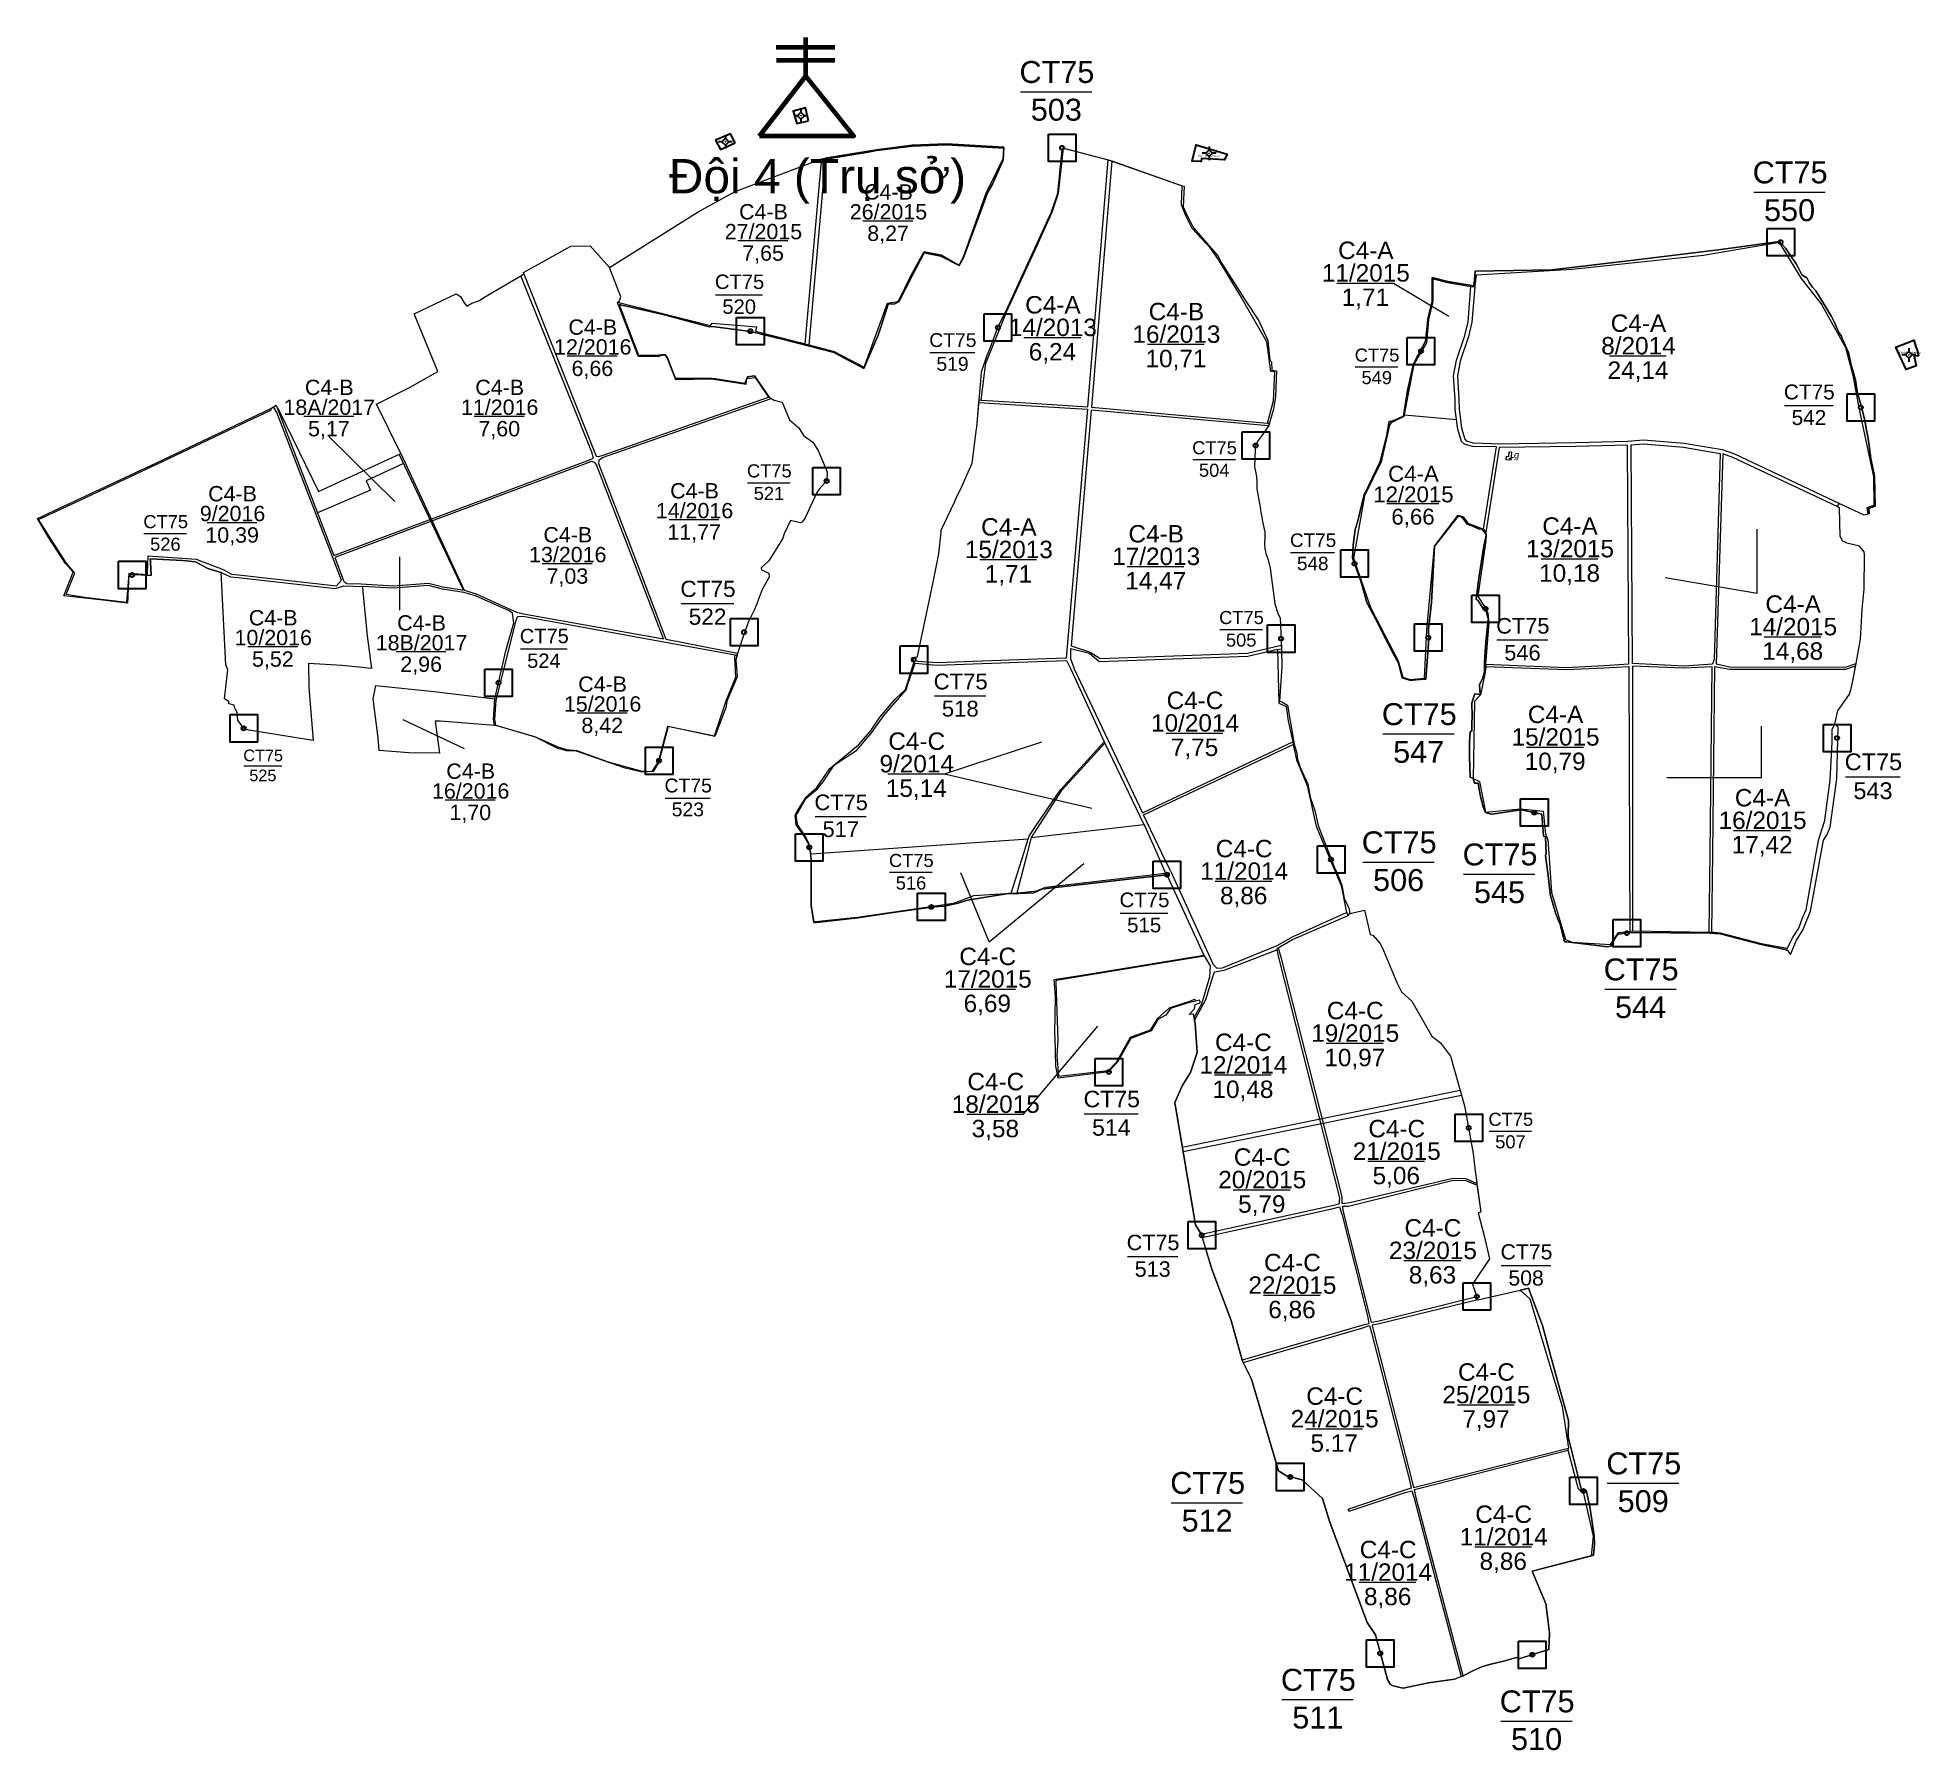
# Model space of a CAD drawing. Header units: metres. Extents: x 414177 to 417612, y 1525362 to 1528489.
import ezdxf
from ezdxf.enums import TextEntityAlignment as Align

# ---------------------------------------------------------------- set-up
doc = ezdxf.new("R2010")
doc.units = ezdxf.units.M
doc.header["$MEASUREMENT"] = 0
doc.linetypes.add('DGN Style 1', pattern=[5.902559, 0.009821, -5.892738])
doc.linetypes.add('DGN Style 2', pattern=[9.82123, 5.892738, -3.928492])
doc.layers.add('RanhOne', color=1, linetype='Continuous', lineweight=0)
doc.layers.add('TruSo', color=1, linetype='Continuous', lineweight=106)
doc.styles.add('Style-Arial', font='arial.ttf')
doc.styles.add('Style-Arial IF', font='ariali.ttf')

msp = doc.modelspace()

# ---------------------------------------------------------------- texts
at = {"layer": 'RanhOne', "color": 7, "linetype": 'Continuous', "lineweight": 13, "style": 'Style-Arial'}
for s, height, p in [('Đội 4 (Trụ sở)', 1.5625, (415564.414061, 1528345.367888)), ('Đội 4 (Nhà công vụ)', 1.5625, (415424.487209, 1528298.827969)), ('Đội 4 (Nhà công vụ)', 3.125, (416295.017695, 1528271.561963)), ('Đội 4 (Nhà công vụ)', 3.125, (417573.574684, 1527912.284233))]:
    msp.add_text(s, height=height, dxfattribs=at).set_placement(p)
at = {"layer": 'RanhOne', "color": 3, "linetype": 'Continuous', "lineweight": 0, "style": 'Style-Arial'}
msp.add_text('2', height=0.75, dxfattribs=at).set_placement((416347.26, 1528276.05), align=Align.TOP_LEFT)
at = {"layer": 'RanhOne', "color": 3, "linetype": 'Continuous', "lineweight": 0, "style": 'Style-Arial IF'}
msp.add_text('g', height=12.5, rotation=2.237282, dxfattribs=at).set_placement((416875.390957, 1527727.136849), align=Align.MIDDLE_CENTER)

# ---------------------------------------------------------------- blocks, each defined once
blk = doc.blocks.new('*U0')
at = {"color": 0, "linetype": 'Continuous', "lineweight": -2, "ltscale": 10, "flags": 128}
blk.add_lwpolyline([(-150, 150), (150, 150), (150, -150), (-150, -150), (-150, 150)], close=True, dxfattribs=at)
at = {"color": 0, "linetype": 'Continuous', "lineweight": -2, "ltscale": 10}
blk.add_circle((-0.02828, 0.016065), 22.5, dxfattribs=at)
blk = doc.blocks.new('*U5')
at = {"layer": 'RanhOne', "color": 3, "linetype": 'Continuous', "lineweight": 13}
blk.add_line((-66.520877, -1.660429), (63.750129, -1.660429), dxfattribs=at)
at = {"layer": 'RanhOne', "color": 3, "linetype": 'Continuous', "lineweight": 13, "style": 'Style-Arial'}
for s, p in [('CT75', (-0.000029, 14.422722)), ('503', (-1.025137, -54.422685))]:
    blk.add_text(s, height=40, dxfattribs=at).set_placement(p, align=Align.CENTER)
blk = doc.blocks.new('*U6')
at = {"layer": 'RanhOne', "color": 3, "linetype": 'Continuous', "lineweight": 13}
blk.add_line((-66.520877, -1.660429), (63.750129, -1.660429), dxfattribs=at)
at = {"layer": 'RanhOne', "color": 3, "linetype": 'Continuous', "lineweight": 13, "style": 'Style-Arial'}
for s, p in [('CT75', (-0.000029, 14.422722)), ('512', (-1.025137, -54.422685))]:
    blk.add_text(s, height=40, dxfattribs=at).set_placement(p, align=Align.CENTER)
blk = doc.blocks.new('*U7')
at = {"layer": 'RanhOne', "color": 3, "linetype": 'Continuous', "lineweight": 13}
blk.add_line((-66.520877, -1.660429), (63.750129, -1.660429), dxfattribs=at)
at = {"layer": 'RanhOne', "color": 3, "linetype": 'Continuous', "lineweight": 13, "style": 'Style-Arial'}
for s, p in [('CT75', (-0.000029, 14.422722)), ('511', (-1.025137, -54.422685))]:
    blk.add_text(s, height=40, dxfattribs=at).set_placement(p, align=Align.CENTER)
blk = doc.blocks.new('*U8')
at = {"layer": 'RanhOne', "color": 3, "linetype": 'Continuous', "lineweight": 13}
blk.add_line((-66.520877, -1.660429), (63.750129, -1.660429), dxfattribs=at)
at = {"layer": 'RanhOne', "color": 3, "linetype": 'Continuous', "lineweight": 13, "style": 'Style-Arial'}
for s, p in [('CT75', (-0.000029, 14.422722)), ('510', (-1.025137, -54.422685))]:
    blk.add_text(s, height=40, dxfattribs=at).set_placement(p, align=Align.CENTER)
blk = doc.blocks.new('*U9')
at = {"layer": 'RanhOne', "color": 3, "linetype": 'Continuous', "lineweight": 13}
blk.add_line((-66.520877, -1.660429), (63.750129, -1.660429), dxfattribs=at)
at = {"layer": 'RanhOne', "color": 3, "linetype": 'Continuous', "lineweight": 13, "style": 'Style-Arial'}
for s, p in [('CT75', (-0.000029, 14.422722)), ('509', (-1.025137, -54.422685))]:
    blk.add_text(s, height=40, dxfattribs=at).set_placement(p, align=Align.CENTER)
blk = doc.blocks.new('*U10')
at = {"layer": 'RanhOne', "color": 3, "linetype": 'Continuous', "lineweight": 13}
blk.add_line((-66.520877, -1.660429), (63.750129, -1.660429), dxfattribs=at)
at = {"layer": 'RanhOne', "color": 3, "linetype": 'Continuous', "lineweight": 13, "style": 'Style-Arial'}
for s, p in [('CT75', (-0.000029, 14.422722)), ('506', (-1.025137, -54.422685))]:
    blk.add_text(s, height=40, dxfattribs=at).set_placement(p, align=Align.CENTER)
blk = doc.blocks.new('*U11')
at = {"layer": 'RanhOne', "color": 3, "linetype": 'Continuous', "lineweight": 13}
blk.add_line((-66.520877, -1.660429), (63.750129, -1.660429), dxfattribs=at)
at = {"layer": 'RanhOne', "color": 3, "linetype": 'Continuous', "lineweight": 13, "style": 'Style-Arial'}
for s, p in [('CT75', (-0.000029, 14.422722)), ('550', (-1.025137, -54.422685))]:
    blk.add_text(s, height=40, dxfattribs=at).set_placement(p, align=Align.CENTER)
blk = doc.blocks.new('*U12')
at = {"layer": 'RanhOne', "color": 3, "linetype": 'Continuous', "lineweight": 13}
blk.add_line((-66.520877, -1.660429), (63.750129, -1.660429), dxfattribs=at)
at = {"layer": 'RanhOne', "color": 3, "linetype": 'Continuous', "lineweight": 13, "style": 'Style-Arial'}
for s, p in [('CT75', (-0.000029, 14.422722)), ('544', (-1.025137, -54.422685))]:
    blk.add_text(s, height=40, dxfattribs=at).set_placement(p, align=Align.CENTER)
blk = doc.blocks.new('*U13')
at = {"layer": 'RanhOne', "color": 3, "linetype": 'Continuous', "lineweight": 13}
blk.add_line((-66.520877, -1.660429), (63.750129, -1.660429), dxfattribs=at)
at = {"layer": 'RanhOne', "color": 3, "linetype": 'Continuous', "lineweight": 13, "style": 'Style-Arial'}
for s, p in [('CT75', (-0.000029, 14.422722)), ('545', (-1.025137, -54.422685))]:
    blk.add_text(s, height=40, dxfattribs=at).set_placement(p, align=Align.CENTER)
blk = doc.blocks.new('*U14')
at = {"layer": 'RanhOne', "color": 3, "linetype": 'Continuous', "lineweight": 13}
blk.add_line((-66.520877, -1.660429), (63.750129, -1.660429), dxfattribs=at)
at = {"layer": 'RanhOne', "color": 3, "linetype": 'Continuous', "lineweight": 13, "style": 'Style-Arial'}
for s, p in [('CT75', (-0.000029, 14.422722)), ('547', (-1.025137, -54.422685))]:
    blk.add_text(s, height=40, dxfattribs=at).set_placement(p, align=Align.CENTER)
blk = doc.blocks.new('*U15')
at = {"layer": 'RanhOne', "color": 3, "linetype": 'Continuous', "lineweight": 13}
blk.add_line((-66.520877, -1.660429), (63.750129, -1.660429), dxfattribs=at)
at = {"layer": 'RanhOne', "color": 3, "linetype": 'Continuous', "lineweight": 13, "style": 'Style-Arial'}
blk.add_text('24,14', height=40, dxfattribs=at).set_placement((-1.025137, -54.422685), align=Align.CENTER)
at = {"layer": 'RanhOne', "color": 3, "linetype": 'Continuous', "lineweight": 13, "insert": (-0.000029, 1.089388), "char_height": 40, "attachment_point": 8, "line_spacing_factor": 0.776524, "style": 'Style-Arial'}
blk.add_mtext('C4-A\\P8/2014', dxfattribs=at)
blk = doc.blocks.new('*U16')
at = {"layer": 'RanhOne', "color": 3, "linetype": 'Continuous', "lineweight": 13}
blk.add_line((-66.520877, -1.660429), (63.750129, -1.660429), dxfattribs=at)
at = {"layer": 'RanhOne', "color": 3, "linetype": 'Continuous', "lineweight": 13, "style": 'Style-Arial'}
blk.add_text('1,71', height=40, dxfattribs=at).set_placement((-1.025137, -54.422685), align=Align.CENTER)
at = {"layer": 'RanhOne', "color": 3, "linetype": 'Continuous', "lineweight": 13, "insert": (-0.000029, 1.089388), "char_height": 40, "attachment_point": 8, "line_spacing_factor": 0.776524, "style": 'Style-Arial'}
blk.add_mtext('C4-A\\P11/2015', dxfattribs=at)
blk = doc.blocks.new('*U17')
at = {"layer": 'RanhOne', "color": 3, "linetype": 'Continuous', "lineweight": 13}
blk.add_line((-66.520877, -1.660429), (63.750129, -1.660429), dxfattribs=at)
at = {"layer": 'RanhOne', "color": 3, "linetype": 'Continuous', "lineweight": 13, "style": 'Style-Arial'}
blk.add_text('6,66', height=40, dxfattribs=at).set_placement((-1.025137, -54.422685), align=Align.CENTER)
at = {"layer": 'RanhOne', "color": 3, "linetype": 'Continuous', "lineweight": 13, "insert": (-0.000029, 1.089388), "char_height": 40, "attachment_point": 8, "line_spacing_factor": 0.776524, "style": 'Style-Arial'}
blk.add_mtext('C4-A\\P12/2015', dxfattribs=at)
blk = doc.blocks.new('*U18')
at = {"layer": 'RanhOne', "color": 3, "linetype": 'Continuous', "lineweight": 13}
blk.add_line((-66.520877, -1.660429), (63.750129, -1.660429), dxfattribs=at)
at = {"layer": 'RanhOne', "color": 3, "linetype": 'Continuous', "lineweight": 13, "style": 'Style-Arial'}
blk.add_text('10,18', height=40, dxfattribs=at).set_placement((-1.025137, -54.422685), align=Align.CENTER)
at = {"layer": 'RanhOne', "color": 3, "linetype": 'Continuous', "lineweight": 13, "insert": (-0.000029, 1.089388), "char_height": 40, "attachment_point": 8, "line_spacing_factor": 0.776524, "style": 'Style-Arial'}
blk.add_mtext('C4-A\\P13/2015', dxfattribs=at)
blk = doc.blocks.new('*U19')
at = {"layer": 'RanhOne', "color": 3, "linetype": 'Continuous', "lineweight": 13}
blk.add_line((-66.520877, -1.660429), (63.750129, -1.660429), dxfattribs=at)
at = {"layer": 'RanhOne', "color": 3, "linetype": 'Continuous', "lineweight": 13, "style": 'Style-Arial'}
blk.add_text('14,68', height=40, dxfattribs=at).set_placement((-1.025137, -54.422685), align=Align.CENTER)
at = {"layer": 'RanhOne', "color": 3, "linetype": 'Continuous', "lineweight": 13, "insert": (-0.000029, 1.089388), "char_height": 40, "attachment_point": 8, "line_spacing_factor": 0.776524, "style": 'Style-Arial'}
blk.add_mtext('C4-A\\P14/2015', dxfattribs=at)
blk = doc.blocks.new('*U20')
at = {"layer": 'RanhOne', "color": 3, "linetype": 'Continuous', "lineweight": 13}
blk.add_line((-66.520877, -1.660429), (63.750129, -1.660429), dxfattribs=at)
at = {"layer": 'RanhOne', "color": 3, "linetype": 'Continuous', "lineweight": 13, "style": 'Style-Arial'}
blk.add_text('10,79', height=40, dxfattribs=at).set_placement((-1.025137, -54.422685), align=Align.CENTER)
at = {"layer": 'RanhOne', "color": 3, "linetype": 'Continuous', "lineweight": 13, "insert": (-0.000029, 1.089388), "char_height": 40, "attachment_point": 8, "line_spacing_factor": 0.776524, "style": 'Style-Arial'}
blk.add_mtext('C4-A\\P15/2015', dxfattribs=at)
blk = doc.blocks.new('*U21')
at = {"layer": 'RanhOne', "color": 3, "linetype": 'Continuous', "lineweight": 13}
blk.add_line((-66.520877, -1.660429), (63.750129, -1.660429), dxfattribs=at)
at = {"layer": 'RanhOne', "color": 3, "linetype": 'Continuous', "lineweight": 13, "style": 'Style-Arial'}
blk.add_text('17,42', height=40, dxfattribs=at).set_placement((-1.025137, -54.422685), align=Align.CENTER)
at = {"layer": 'RanhOne', "color": 3, "linetype": 'Continuous', "lineweight": 13, "insert": (-0.000029, 1.089388), "char_height": 40, "attachment_point": 8, "line_spacing_factor": 0.776524, "style": 'Style-Arial'}
blk.add_mtext('C4-A\\P16/2015', dxfattribs=at)
blk = doc.blocks.new('*U22')
at = {"layer": 'RanhOne', "color": 3, "linetype": 'Continuous', "lineweight": 13}
blk.add_line((-66.520877, -1.660429), (63.750129, -1.660429), dxfattribs=at)
at = {"layer": 'RanhOne', "color": 3, "linetype": 'Continuous', "lineweight": 13, "style": 'Style-Arial'}
blk.add_text('6,24', height=40, dxfattribs=at).set_placement((-1.025137, -54.422685), align=Align.CENTER)
at = {"layer": 'RanhOne', "color": 3, "linetype": 'Continuous', "lineweight": 13, "insert": (-0.000029, 1.089388), "char_height": 40, "attachment_point": 8, "line_spacing_factor": 0.776524, "style": 'Style-Arial'}
blk.add_mtext('C4-A\\P14/2013', dxfattribs=at)
blk = doc.blocks.new('*U23')
at = {"layer": 'RanhOne', "color": 3, "linetype": 'Continuous', "lineweight": 13}
blk.add_line((-66.520877, -1.660429), (63.750129, -1.660429), dxfattribs=at)
at = {"layer": 'RanhOne', "color": 3, "linetype": 'Continuous', "lineweight": 13, "style": 'Style-Arial'}
blk.add_text('1,71', height=40, dxfattribs=at).set_placement((-1.025137, -54.422685), align=Align.CENTER)
at = {"layer": 'RanhOne', "color": 3, "linetype": 'Continuous', "lineweight": 13, "insert": (-0.000029, 1.089388), "char_height": 40, "attachment_point": 8, "line_spacing_factor": 0.776524, "style": 'Style-Arial'}
blk.add_mtext('C4-A\\P15/2013', dxfattribs=at)
blk = doc.blocks.new('*U24')
at = {"layer": 'RanhOne', "color": 3, "linetype": 'Continuous', "lineweight": 13}
blk.add_line((-66.520877, -1.660429), (63.750129, -1.660429), dxfattribs=at)
at = {"layer": 'RanhOne', "color": 3, "linetype": 'Continuous', "lineweight": 13, "style": 'Style-Arial'}
blk.add_text('10,71', height=40, dxfattribs=at).set_placement((-1.025137, -54.422685), align=Align.CENTER)
at = {"layer": 'RanhOne', "color": 3, "linetype": 'Continuous', "lineweight": 13, "insert": (-0.000029, 1.089388), "char_height": 40, "attachment_point": 8, "line_spacing_factor": 0.776524, "style": 'Style-Arial'}
blk.add_mtext('C4-B\\P16/2013', dxfattribs=at)
blk = doc.blocks.new('*U25')
at = {"layer": 'RanhOne', "color": 3, "linetype": 'Continuous', "lineweight": 13}
blk.add_line((-66.520877, -1.660429), (63.750129, -1.660429), dxfattribs=at)
at = {"layer": 'RanhOne', "color": 3, "linetype": 'Continuous', "lineweight": 13, "style": 'Style-Arial'}
blk.add_text('14,47', height=40, dxfattribs=at).set_placement((-1.025137, -54.422685), align=Align.CENTER)
at = {"layer": 'RanhOne', "color": 3, "linetype": 'Continuous', "lineweight": 13, "insert": (-0.000029, 1.089388), "char_height": 40, "attachment_point": 8, "line_spacing_factor": 0.776524, "style": 'Style-Arial'}
blk.add_mtext('C4-B\\P17/2013', dxfattribs=at)
blk = doc.blocks.new('*U26')
at = {"layer": 'RanhOne', "color": 3, "linetype": 'Continuous', "lineweight": 13}
blk.add_line((-66.520877, -1.660429), (63.750129, -1.660429), dxfattribs=at)
at = {"layer": 'RanhOne', "color": 3, "linetype": 'Continuous', "lineweight": 13, "style": 'Style-Arial'}
blk.add_text('7,75', height=40, dxfattribs=at).set_placement((-1.025137, -54.422685), align=Align.CENTER)
at = {"layer": 'RanhOne', "color": 3, "linetype": 'Continuous', "lineweight": 13, "insert": (-0.000029, 1.089388), "char_height": 40, "attachment_point": 8, "line_spacing_factor": 0.776524, "style": 'Style-Arial'}
blk.add_mtext('C4-C\\P10/2014', dxfattribs=at)
blk = doc.blocks.new('*U27')
at = {"layer": 'RanhOne', "color": 3, "linetype": 'Continuous', "lineweight": 13}
blk.add_line((-66.520877, -1.660429), (63.750129, -1.660429), dxfattribs=at)
at = {"layer": 'RanhOne', "color": 3, "linetype": 'Continuous', "lineweight": 13, "style": 'Style-Arial'}
blk.add_text('8,86', height=40, dxfattribs=at).set_placement((-1.025137, -54.422685), align=Align.CENTER)
at = {"layer": 'RanhOne', "color": 3, "linetype": 'Continuous', "lineweight": 13, "insert": (-0.000029, 1.089388), "char_height": 40, "attachment_point": 8, "line_spacing_factor": 0.776524, "style": 'Style-Arial'}
blk.add_mtext('C4-C\\P11/2014', dxfattribs=at)
blk = doc.blocks.new('*U28')
at = {"layer": 'RanhOne', "color": 3, "linetype": 'Continuous', "lineweight": 13}
blk.add_line((-66.520877, -1.660429), (63.750129, -1.660429), dxfattribs=at)
at = {"layer": 'RanhOne', "color": 3, "linetype": 'Continuous', "lineweight": 13, "style": 'Style-Arial'}
blk.add_text('6,69', height=40, dxfattribs=at).set_placement((-1.025137, -54.422685), align=Align.CENTER)
at = {"layer": 'RanhOne', "color": 3, "linetype": 'Continuous', "lineweight": 13, "insert": (-0.000029, 1.089388), "char_height": 40, "attachment_point": 8, "line_spacing_factor": 0.776524, "style": 'Style-Arial'}
blk.add_mtext('C4-C\\P17/2015', dxfattribs=at)
blk = doc.blocks.new('*U29')
at = {"layer": 'RanhOne', "color": 3, "linetype": 'Continuous', "lineweight": 13}
blk.add_line((-66.520877, -1.660429), (63.750129, -1.660429), dxfattribs=at)
at = {"layer": 'RanhOne', "color": 3, "linetype": 'Continuous', "lineweight": 13, "style": 'Style-Arial'}
blk.add_text('15,14', height=40, dxfattribs=at).set_placement((-1.025137, -54.422685), align=Align.CENTER)
at = {"layer": 'RanhOne', "color": 3, "linetype": 'Continuous', "lineweight": 13, "insert": (-0.000029, 1.089388), "char_height": 40, "attachment_point": 8, "line_spacing_factor": 0.776524, "style": 'Style-Arial'}
blk.add_mtext('C4-C\\P9/2014', dxfattribs=at)
blk = doc.blocks.new('*U30')
at = {"layer": 'RanhOne', "color": 3, "linetype": 'Continuous', "lineweight": 13}
blk.add_line((-66.520877, -1.660429), (63.750129, -1.660429), dxfattribs=at)
at = {"layer": 'RanhOne', "color": 3, "linetype": 'Continuous', "lineweight": 13, "style": 'Style-Arial'}
blk.add_text('3,58', height=40, dxfattribs=at).set_placement((-1.025137, -54.422685), align=Align.CENTER)
at = {"layer": 'RanhOne', "color": 3, "linetype": 'Continuous', "lineweight": 13, "insert": (-0.000029, 1.089388), "char_height": 40, "attachment_point": 8, "line_spacing_factor": 0.776524, "style": 'Style-Arial'}
blk.add_mtext('C4-C\\P18/2015', dxfattribs=at)
blk = doc.blocks.new('*U31')
at = {"layer": 'RanhOne', "color": 3, "linetype": 'Continuous', "lineweight": 13}
blk.add_line((-66.520877, -1.660429), (63.750129, -1.660429), dxfattribs=at)
at = {"layer": 'RanhOne', "color": 3, "linetype": 'Continuous', "lineweight": 13, "style": 'Style-Arial'}
blk.add_text('5,79', height=40, dxfattribs=at).set_placement((-1.025137, -54.422685), align=Align.CENTER)
at = {"layer": 'RanhOne', "color": 3, "linetype": 'Continuous', "lineweight": 13, "insert": (-0.000029, 1.089388), "char_height": 40, "attachment_point": 8, "line_spacing_factor": 0.776524, "style": 'Style-Arial'}
blk.add_mtext('C4-C\\P20/2015', dxfattribs=at)
blk = doc.blocks.new('*U32')
at = {"layer": 'RanhOne', "color": 3, "linetype": 'Continuous', "lineweight": 13}
blk.add_line((-66.520877, -1.660429), (63.750129, -1.660429), dxfattribs=at)
at = {"layer": 'RanhOne', "color": 3, "linetype": 'Continuous', "lineweight": 13, "style": 'Style-Arial'}
blk.add_text('5,06', height=40, dxfattribs=at).set_placement((-1.025137, -54.422685), align=Align.CENTER)
at = {"layer": 'RanhOne', "color": 3, "linetype": 'Continuous', "lineweight": 13, "insert": (-0.000029, 1.089388), "char_height": 40, "attachment_point": 8, "line_spacing_factor": 0.776524, "style": 'Style-Arial'}
blk.add_mtext('C4-C\\P21/2015', dxfattribs=at)
blk = doc.blocks.new('*U33')
at = {"layer": 'RanhOne', "color": 3, "linetype": 'Continuous', "lineweight": 13}
blk.add_line((-66.520877, -1.660429), (63.750129, -1.660429), dxfattribs=at)
at = {"layer": 'RanhOne', "color": 3, "linetype": 'Continuous', "lineweight": 13, "style": 'Style-Arial'}
blk.add_text('6,86', height=40, dxfattribs=at).set_placement((-1.025137, -54.422685), align=Align.CENTER)
at = {"layer": 'RanhOne', "color": 3, "linetype": 'Continuous', "lineweight": 13, "insert": (-0.000029, 1.089388), "char_height": 40, "attachment_point": 8, "line_spacing_factor": 0.776524, "style": 'Style-Arial'}
blk.add_mtext('C4-C\\P22/2015', dxfattribs=at)
blk = doc.blocks.new('*U34')
at = {"layer": 'RanhOne', "color": 3, "linetype": 'Continuous', "lineweight": 13}
blk.add_line((-66.520877, -1.660429), (63.750129, -1.660429), dxfattribs=at)
at = {"layer": 'RanhOne', "color": 3, "linetype": 'Continuous', "lineweight": 13, "style": 'Style-Arial'}
blk.add_text('8,63', height=40, dxfattribs=at).set_placement((-1.025137, -54.422685), align=Align.CENTER)
at = {"layer": 'RanhOne', "color": 3, "linetype": 'Continuous', "lineweight": 13, "insert": (-0.000029, 1.089388), "char_height": 40, "attachment_point": 8, "line_spacing_factor": 0.776524, "style": 'Style-Arial'}
blk.add_mtext('C4-C\\P23/2015', dxfattribs=at)
blk = doc.blocks.new('*U35')
at = {"layer": 'RanhOne', "color": 3, "linetype": 'Continuous', "lineweight": 13}
blk.add_line((-66.520877, -1.660429), (63.750129, -1.660429), dxfattribs=at)
at = {"layer": 'RanhOne', "color": 3, "linetype": 'Continuous', "lineweight": 13, "style": 'Style-Arial'}
blk.add_text('5.17', height=40, dxfattribs=at).set_placement((-1.025137, -54.422685), align=Align.CENTER)
at = {"layer": 'RanhOne', "color": 3, "linetype": 'Continuous', "lineweight": 13, "insert": (-0.000029, 1.089388), "char_height": 40, "attachment_point": 8, "line_spacing_factor": 0.776524, "style": 'Style-Arial'}
blk.add_mtext('C4-C\\P24/2015', dxfattribs=at)
blk = doc.blocks.new('*U36')
at = {"layer": 'RanhOne', "color": 3, "linetype": 'Continuous', "lineweight": 13}
blk.add_line((-66.520877, -1.660429), (63.750129, -1.660429), dxfattribs=at)
at = {"layer": 'RanhOne', "color": 3, "linetype": 'Continuous', "lineweight": 13, "style": 'Style-Arial'}
blk.add_text('7,97', height=40, dxfattribs=at).set_placement((-1.025137, -54.422685), align=Align.CENTER)
at = {"layer": 'RanhOne', "color": 3, "linetype": 'Continuous', "lineweight": 13, "insert": (-0.000029, 1.089388), "char_height": 40, "attachment_point": 8, "line_spacing_factor": 0.776524, "style": 'Style-Arial'}
blk.add_mtext('C4-C\\P25/2015', dxfattribs=at)
blk = doc.blocks.new('*U37')
at = {"layer": 'RanhOne', "color": 3, "linetype": 'Continuous', "lineweight": 13}
blk.add_line((-66.520877, -1.660429), (63.750129, -1.660429), dxfattribs=at)
at = {"layer": 'RanhOne', "color": 3, "linetype": 'Continuous', "lineweight": 13, "style": 'Style-Arial'}
blk.add_text('10,48', height=40, dxfattribs=at).set_placement((-1.025137, -54.422685), align=Align.CENTER)
at = {"layer": 'RanhOne', "color": 3, "linetype": 'Continuous', "lineweight": 13, "insert": (-0.000029, 1.089388), "char_height": 40, "attachment_point": 8, "line_spacing_factor": 0.776524, "style": 'Style-Arial'}
blk.add_mtext('C4-C\\P12/2014', dxfattribs=at)
blk = doc.blocks.new('*U38')
at = {"layer": 'RanhOne', "color": 3, "linetype": 'Continuous', "lineweight": 13}
blk.add_line((-66.520877, -1.660429), (63.750129, -1.660429), dxfattribs=at)
at = {"layer": 'RanhOne', "color": 3, "linetype": 'Continuous', "lineweight": 13, "style": 'Style-Arial'}
blk.add_text('10,97', height=40, dxfattribs=at).set_placement((-1.025137, -54.422685), align=Align.CENTER)
at = {"layer": 'RanhOne', "color": 3, "linetype": 'Continuous', "lineweight": 13, "insert": (-0.000029, 1.089388), "char_height": 40, "attachment_point": 8, "line_spacing_factor": 0.776524, "style": 'Style-Arial'}
blk.add_mtext('C4-C\\P19/2015', dxfattribs=at)
blk = doc.blocks.new('*U39')
at = {"layer": 'RanhOne', "color": 3, "linetype": 'Continuous', "lineweight": 13}
blk.add_line((-66.520877, -1.660429), (63.750129, -1.660429), dxfattribs=at)
at = {"layer": 'RanhOne', "color": 3, "linetype": 'Continuous', "lineweight": 13, "style": 'Style-Arial'}
blk.add_text('8,27', height=40, dxfattribs=at).set_placement((-1.025137, -54.422685), align=Align.CENTER)
at = {"layer": 'RanhOne', "color": 3, "linetype": 'Continuous', "lineweight": 13, "insert": (-0.000029, 1.089388), "char_height": 40, "attachment_point": 8, "line_spacing_factor": 0.776524, "style": 'Style-Arial'}
blk.add_mtext('C4-B\\P26/2015', dxfattribs=at)
blk = doc.blocks.new('*U40')
at = {"layer": 'RanhOne', "color": 3, "linetype": 'Continuous', "lineweight": 13}
blk.add_line((-66.520877, -1.660429), (63.750129, -1.660429), dxfattribs=at)
at = {"layer": 'RanhOne', "color": 3, "linetype": 'Continuous', "lineweight": 13, "style": 'Style-Arial'}
blk.add_text('7,65', height=40, dxfattribs=at).set_placement((-1.025137, -54.422685), align=Align.CENTER)
at = {"layer": 'RanhOne', "color": 3, "linetype": 'Continuous', "lineweight": 13, "insert": (-0.000029, 1.089388), "char_height": 40, "attachment_point": 8, "line_spacing_factor": 0.776524, "style": 'Style-Arial'}
blk.add_mtext('C4-B\\P27/2015', dxfattribs=at)
blk = doc.blocks.new('*U41')
at = {"layer": 'RanhOne', "color": 3, "linetype": 'Continuous', "lineweight": 13}
blk.add_line((-66.520877, -1.660429), (63.750129, -1.660429), dxfattribs=at)
at = {"layer": 'RanhOne', "color": 3, "linetype": 'Continuous', "lineweight": 13, "style": 'Style-Arial'}
blk.add_text('6,66', height=40, dxfattribs=at).set_placement((-1.025137, -54.422685), align=Align.CENTER)
at = {"layer": 'RanhOne', "color": 3, "linetype": 'Continuous', "lineweight": 13, "insert": (-0.000029, 1.089388), "char_height": 40, "attachment_point": 8, "line_spacing_factor": 0.776524, "style": 'Style-Arial'}
blk.add_mtext('C4-B\\P12/2016', dxfattribs=at)
blk = doc.blocks.new('*U42')
at = {"layer": 'RanhOne', "color": 3, "linetype": 'Continuous', "lineweight": 13}
blk.add_line((-66.520877, -1.660429), (63.750129, -1.660429), dxfattribs=at)
at = {"layer": 'RanhOne', "color": 3, "linetype": 'Continuous', "lineweight": 13, "style": 'Style-Arial'}
blk.add_text('7,60', height=40, dxfattribs=at).set_placement((-1.025137, -54.422685), align=Align.CENTER)
at = {"layer": 'RanhOne', "color": 3, "linetype": 'Continuous', "lineweight": 13, "insert": (-0.000029, 1.089388), "char_height": 40, "attachment_point": 8, "line_spacing_factor": 0.776524, "style": 'Style-Arial'}
blk.add_mtext('C4-B\\P11/2016', dxfattribs=at)
blk = doc.blocks.new('*U43')
at = {"layer": 'RanhOne', "color": 3, "linetype": 'Continuous', "lineweight": 13}
blk.add_line((-66.520877, -1.660429), (63.750129, -1.660429), dxfattribs=at)
at = {"layer": 'RanhOne', "color": 3, "linetype": 'Continuous', "lineweight": 13, "style": 'Style-Arial'}
blk.add_text('7,03', height=40, dxfattribs=at).set_placement((-1.025137, -54.422685), align=Align.CENTER)
at = {"layer": 'RanhOne', "color": 3, "linetype": 'Continuous', "lineweight": 13, "insert": (-0.000029, 1.089388), "char_height": 40, "attachment_point": 8, "line_spacing_factor": 0.776524, "style": 'Style-Arial'}
blk.add_mtext('C4-B\\P13/2016', dxfattribs=at)
blk = doc.blocks.new('*U44')
at = {"layer": 'RanhOne', "color": 3, "linetype": 'Continuous', "lineweight": 13}
blk.add_line((-66.520877, -1.660429), (63.750129, -1.660429), dxfattribs=at)
at = {"layer": 'RanhOne', "color": 3, "linetype": 'Continuous', "lineweight": 13, "style": 'Style-Arial'}
blk.add_text('11,77', height=40, dxfattribs=at).set_placement((-1.025137, -54.422685), align=Align.CENTER)
at = {"layer": 'RanhOne', "color": 3, "linetype": 'Continuous', "lineweight": 13, "insert": (-0.000029, 1.089388), "char_height": 40, "attachment_point": 8, "line_spacing_factor": 0.776524, "style": 'Style-Arial'}
blk.add_mtext('C4-B\\P14/2016', dxfattribs=at)
blk = doc.blocks.new('*U45')
at = {"layer": 'RanhOne', "color": 3, "linetype": 'Continuous', "lineweight": 13}
blk.add_line((-66.520877, -1.660429), (63.750129, -1.660429), dxfattribs=at)
at = {"layer": 'RanhOne', "color": 3, "linetype": 'Continuous', "lineweight": 13, "style": 'Style-Arial'}
blk.add_text('5,17', height=40, dxfattribs=at).set_placement((-1.025137, -54.422685), align=Align.CENTER)
at = {"layer": 'RanhOne', "color": 3, "linetype": 'Continuous', "lineweight": 13, "insert": (-0.000029, 1.089388), "char_height": 40, "attachment_point": 8, "line_spacing_factor": 0.776524, "style": 'Style-Arial'}
blk.add_mtext('C4-B\\P18A/2017', dxfattribs=at)
blk = doc.blocks.new('*U46')
at = {"layer": 'RanhOne', "color": 3, "linetype": 'Continuous', "lineweight": 13}
blk.add_line((-66.520877, -1.660429), (63.750129, -1.660429), dxfattribs=at)
at = {"layer": 'RanhOne', "color": 3, "linetype": 'Continuous', "lineweight": 13, "style": 'Style-Arial'}
blk.add_text('2,96', height=40, dxfattribs=at).set_placement((-1.025137, -54.422685), align=Align.CENTER)
at = {"layer": 'RanhOne', "color": 3, "linetype": 'Continuous', "lineweight": 13, "insert": (-0.000029, 1.089388), "char_height": 40, "attachment_point": 8, "line_spacing_factor": 0.776524, "style": 'Style-Arial'}
blk.add_mtext('C4-B\\P18B/2017', dxfattribs=at)
blk = doc.blocks.new('*U47')
at = {"layer": 'RanhOne', "color": 3, "linetype": 'Continuous', "lineweight": 13}
blk.add_line((-66.520877, -1.660429), (63.750129, -1.660429), dxfattribs=at)
at = {"layer": 'RanhOne', "color": 3, "linetype": 'Continuous', "lineweight": 13, "style": 'Style-Arial'}
blk.add_text('8,42', height=40, dxfattribs=at).set_placement((-1.025137, -54.422685), align=Align.CENTER)
at = {"layer": 'RanhOne', "color": 3, "linetype": 'Continuous', "lineweight": 13, "insert": (-0.000029, 1.089388), "char_height": 40, "attachment_point": 8, "line_spacing_factor": 0.776524, "style": 'Style-Arial'}
blk.add_mtext('C4-B\\P15/2016', dxfattribs=at)
blk = doc.blocks.new('*U48')
at = {"layer": 'RanhOne', "color": 3, "linetype": 'Continuous', "lineweight": 13}
blk.add_line((-66.520877, -1.660429), (63.750129, -1.660429), dxfattribs=at)
at = {"layer": 'RanhOne', "color": 3, "linetype": 'Continuous', "lineweight": 13, "style": 'Style-Arial'}
blk.add_text('1,70', height=40, dxfattribs=at).set_placement((-1.025137, -54.422685), align=Align.CENTER)
at = {"layer": 'RanhOne', "color": 3, "linetype": 'Continuous', "lineweight": 13, "insert": (-0.000029, 1.089388), "char_height": 40, "attachment_point": 8, "line_spacing_factor": 0.776524, "style": 'Style-Arial'}
blk.add_mtext('C4-B\\P16/2016', dxfattribs=at)
blk = doc.blocks.new('*U49')
at = {"layer": 'RanhOne', "color": 3, "linetype": 'Continuous', "lineweight": 13}
blk.add_line((-66.520877, -1.660429), (63.750129, -1.660429), dxfattribs=at)
at = {"layer": 'RanhOne', "color": 3, "linetype": 'Continuous', "lineweight": 13, "style": 'Style-Arial'}
blk.add_text('5,52', height=40, dxfattribs=at).set_placement((-1.025137, -54.422685), align=Align.CENTER)
at = {"layer": 'RanhOne', "color": 3, "linetype": 'Continuous', "lineweight": 13, "insert": (-0.000029, 1.089388), "char_height": 40, "attachment_point": 8, "line_spacing_factor": 0.776524, "style": 'Style-Arial'}
blk.add_mtext('C4-B\\P10/2016', dxfattribs=at)
blk = doc.blocks.new('*U50')
at = {"layer": 'RanhOne', "color": 3, "linetype": 'Continuous', "lineweight": 13}
blk.add_line((-66.520877, -1.660429), (63.750129, -1.660429), dxfattribs=at)
at = {"layer": 'RanhOne', "color": 3, "linetype": 'Continuous', "lineweight": 13, "style": 'Style-Arial'}
blk.add_text('10,39', height=40, dxfattribs=at).set_placement((-1.025137, -54.422685), align=Align.CENTER)
at = {"layer": 'RanhOne', "color": 3, "linetype": 'Continuous', "lineweight": 13, "insert": (-0.000029, 1.089388), "char_height": 40, "attachment_point": 8, "line_spacing_factor": 0.776524, "style": 'Style-Arial'}
blk.add_mtext('C4-B\\P9/2016', dxfattribs=at)
blk = doc.blocks.new('DDCT')
at = {"layer": 'RanhOne', "color": 5, "linetype": 'Continuous', "lineweight": 0}
for p, q in [((6.24, 0), (-6.24, 0)), ((0, -6.24), (0, 6.24))]:
    blk.add_line(p, q, dxfattribs=at)
blk = doc.blocks.new('CENTRD')
at = {"layer": 'RanhOne', "linetype": 'Continuous', "lineweight": 0}
h = blk.add_hatch(color=7, dxfattribs=at)
edge = h.paths.add_edge_path()
edge.add_arc((0, 0), 1.5, 0, 360)
at = {"layer": 'RanhOne', "color": 7, "linetype": 'Continuous', "lineweight": 0}
for p, q in [((-6.25, 0), (-12.5, 0)), ((0, 6.25), (-6.25, 0)), ((-6.25, 0), (0, -6.25)), ((0, 12.5), (0, 6.25)), ((6.25, 0), (0, 6.25)), ((0, -6.25), (6.25, 0)), ((12.5, 0), (6.25, 0)), ((0, -6.25), (0, -12.5))]:
    blk.add_line(p, q, dxfattribs=at)
blk = doc.blocks.new('CENTRD_1')
at = {"layer": 'RanhOne', "linetype": 'Continuous', "lineweight": 30}
h = blk.add_hatch(color=5, dxfattribs=at)
edge = h.paths.add_edge_path()
edge.add_arc((0, 0), 1.5, 0, 360)
at = {"layer": 'RanhOne', "color": 5, "linetype": 'Continuous', "lineweight": 30}
for p, q in [((-6.25, 0), (-12.5, 0)), ((0, 6.25), (-6.25, 0)), ((-6.25, 0), (0, -6.25)), ((0, 12.5), (0, 6.25)), ((6.25, 0), (0, 6.25)), ((0, -6.25), (6.25, 0)), ((12.5, 0), (6.25, 0)), ((0, -6.25), (0, -12.5))]:
    blk.add_line(p, q, dxfattribs=at)
blk = doc.blocks.new('*U54')
at = {"layer": 'RanhOne', "color": 3, "linetype": 'Continuous', "lineweight": 13}
blk.add_line((-66.520877, -1.660429), (63.750129, -1.660429), dxfattribs=at)
at = {"layer": 'RanhOne', "color": 3, "linetype": 'Continuous', "lineweight": 13, "style": 'Style-Arial'}
for s, p in [('CT75', (-0.000029, 14.422722)), ('525', (-1.025137, -54.422685))]:
    blk.add_text(s, height=40, dxfattribs=at).set_placement(p, align=Align.CENTER)
blk = doc.blocks.new('*U55')
at = {"layer": 'RanhOne', "color": 3, "linetype": 'Continuous', "lineweight": 13}
blk.add_line((-66.520877, -1.660429), (63.750129, -1.660429), dxfattribs=at)
at = {"layer": 'RanhOne', "color": 3, "linetype": 'Continuous', "lineweight": 13, "style": 'Style-Arial'}
for s, p in [('CT75', (-0.000029, 14.422722)), ('542', (-1.025137, -54.422685))]:
    blk.add_text(s, height=40, dxfattribs=at).set_placement(p, align=Align.CENTER)
blk = doc.blocks.new('*U56')
at = {"layer": 'RanhOne', "color": 3, "linetype": 'Continuous', "lineweight": 13}
blk.add_line((-66.520877, -1.660429), (63.750129, -1.660429), dxfattribs=at)
at = {"layer": 'RanhOne', "color": 3, "linetype": 'Continuous', "lineweight": 13, "style": 'Style-Arial'}
for s, p in [('CT75', (-0.000029, 14.422722)), ('549', (-1.025137, -54.422685))]:
    blk.add_text(s, height=40, dxfattribs=at).set_placement(p, align=Align.CENTER)
blk = doc.blocks.new('*U57')
at = {"layer": 'RanhOne', "color": 3, "linetype": 'Continuous', "lineweight": 13}
blk.add_line((-66.520877, -1.660429), (63.750129, -1.660429), dxfattribs=at)
at = {"layer": 'RanhOne', "color": 3, "linetype": 'Continuous', "lineweight": 13, "style": 'Style-Arial'}
for s, p in [('CT75', (-0.000029, 14.422722)), ('548', (-1.025137, -54.422685))]:
    blk.add_text(s, height=40, dxfattribs=at).set_placement(p, align=Align.CENTER)
blk = doc.blocks.new('*U58')
at = {"layer": 'RanhOne', "color": 3, "linetype": 'Continuous', "lineweight": 13}
blk.add_line((-66.520877, -1.660429), (63.750129, -1.660429), dxfattribs=at)
at = {"layer": 'RanhOne', "color": 3, "linetype": 'Continuous', "lineweight": 13, "style": 'Style-Arial'}
for s, p in [('CT75', (-0.000029, 14.422722)), ('546', (-1.025137, -54.422685))]:
    blk.add_text(s, height=40, dxfattribs=at).set_placement(p, align=Align.CENTER)
blk = doc.blocks.new('*U59')
at = {"layer": 'RanhOne', "color": 3, "linetype": 'Continuous', "lineweight": 13}
blk.add_line((-66.520877, -1.660429), (63.750129, -1.660429), dxfattribs=at)
at = {"layer": 'RanhOne', "color": 3, "linetype": 'Continuous', "lineweight": 13, "style": 'Style-Arial'}
for s, p in [('CT75', (-0.000029, 14.422722)), ('543', (-1.025137, -54.422685))]:
    blk.add_text(s, height=40, dxfattribs=at).set_placement(p, align=Align.CENTER)
blk = doc.blocks.new('*U60')
at = {"layer": 'RanhOne', "color": 3, "linetype": 'Continuous', "lineweight": 13}
blk.add_line((-66.520877, -1.660429), (63.750129, -1.660429), dxfattribs=at)
at = {"layer": 'RanhOne', "color": 3, "linetype": 'Continuous', "lineweight": 13, "style": 'Style-Arial'}
for s, p in [('CT75', (-0.000029, 14.422722)), ('519', (-1.025137, -54.422685))]:
    blk.add_text(s, height=40, dxfattribs=at).set_placement(p, align=Align.CENTER)
blk = doc.blocks.new('*U61')
at = {"layer": 'RanhOne', "color": 3, "linetype": 'Continuous', "lineweight": 13}
blk.add_line((-66.520877, -1.660429), (63.750129, -1.660429), dxfattribs=at)
at = {"layer": 'RanhOne', "color": 3, "linetype": 'Continuous', "lineweight": 13, "style": 'Style-Arial'}
for s, p in [('CT75', (-0.000029, 14.422722)), ('504', (-1.025137, -54.422685))]:
    blk.add_text(s, height=40, dxfattribs=at).set_placement(p, align=Align.CENTER)
blk = doc.blocks.new('*U62')
at = {"layer": 'RanhOne', "color": 3, "linetype": 'Continuous', "lineweight": 13}
blk.add_line((-66.520877, -1.660429), (63.750129, -1.660429), dxfattribs=at)
at = {"layer": 'RanhOne', "color": 3, "linetype": 'Continuous', "lineweight": 13, "style": 'Style-Arial'}
for s, p in [('CT75', (-0.000029, 14.422722)), ('505', (-1.025137, -54.422685))]:
    blk.add_text(s, height=40, dxfattribs=at).set_placement(p, align=Align.CENTER)
blk = doc.blocks.new('*U63')
at = {"layer": 'RanhOne', "color": 3, "linetype": 'Continuous', "lineweight": 13}
blk.add_line((-66.520877, -1.660429), (63.750129, -1.660429), dxfattribs=at)
at = {"layer": 'RanhOne', "color": 3, "linetype": 'Continuous', "lineweight": 13, "style": 'Style-Arial'}
for s, p in [('CT75', (-0.000029, 14.422722)), ('518', (-1.025137, -54.422685))]:
    blk.add_text(s, height=40, dxfattribs=at).set_placement(p, align=Align.CENTER)
blk = doc.blocks.new('*U64')
at = {"layer": 'RanhOne', "color": 3, "linetype": 'Continuous', "lineweight": 13}
blk.add_line((-66.520877, -1.660429), (63.750129, -1.660429), dxfattribs=at)
at = {"layer": 'RanhOne', "color": 3, "linetype": 'Continuous', "lineweight": 13, "style": 'Style-Arial'}
for s, p in [('CT75', (-0.000029, 14.422722)), ('517', (-1.025137, -54.422685))]:
    blk.add_text(s, height=40, dxfattribs=at).set_placement(p, align=Align.CENTER)
blk = doc.blocks.new('*U65')
at = {"layer": 'RanhOne', "color": 3, "linetype": 'Continuous', "lineweight": 13}
blk.add_line((-66.520877, -1.660429), (63.750129, -1.660429), dxfattribs=at)
at = {"layer": 'RanhOne', "color": 3, "linetype": 'Continuous', "lineweight": 13, "style": 'Style-Arial'}
for s, p in [('CT75', (-0.000029, 14.422722)), ('516', (-1.025137, -54.422685))]:
    blk.add_text(s, height=40, dxfattribs=at).set_placement(p, align=Align.CENTER)
blk = doc.blocks.new('*U66')
at = {"layer": 'RanhOne', "color": 3, "linetype": 'Continuous', "lineweight": 13}
blk.add_line((-66.520877, -1.660429), (63.750129, -1.660429), dxfattribs=at)
at = {"layer": 'RanhOne', "color": 3, "linetype": 'Continuous', "lineweight": 13, "style": 'Style-Arial'}
for s, p in [('CT75', (-0.000029, 14.422722)), ('515', (-1.025137, -54.422685))]:
    blk.add_text(s, height=40, dxfattribs=at).set_placement(p, align=Align.CENTER)
blk = doc.blocks.new('*U67')
at = {"layer": 'RanhOne', "color": 3, "linetype": 'Continuous', "lineweight": 13}
blk.add_line((-66.520877, -1.660429), (63.750129, -1.660429), dxfattribs=at)
at = {"layer": 'RanhOne', "color": 3, "linetype": 'Continuous', "lineweight": 13, "style": 'Style-Arial'}
for s, p in [('CT75', (-0.000029, 14.422722)), ('514', (-1.025137, -54.422685))]:
    blk.add_text(s, height=40, dxfattribs=at).set_placement(p, align=Align.CENTER)
blk = doc.blocks.new('*U68')
at = {"layer": 'RanhOne', "color": 3, "linetype": 'Continuous', "lineweight": 13}
blk.add_line((-66.520877, -1.660429), (63.750129, -1.660429), dxfattribs=at)
at = {"layer": 'RanhOne', "color": 3, "linetype": 'Continuous', "lineweight": 13, "style": 'Style-Arial'}
for s, p in [('CT75', (-0.000029, 14.422722)), ('513', (-1.025137, -54.422685))]:
    blk.add_text(s, height=40, dxfattribs=at).set_placement(p, align=Align.CENTER)
blk = doc.blocks.new('*U69')
at = {"layer": 'RanhOne', "color": 3, "linetype": 'Continuous', "lineweight": 13}
blk.add_line((-66.520877, -1.660429), (63.750129, -1.660429), dxfattribs=at)
at = {"layer": 'RanhOne', "color": 3, "linetype": 'Continuous', "lineweight": 13, "style": 'Style-Arial'}
for s, p in [('CT75', (-0.000029, 14.422722)), ('507', (-1.025137, -54.422685))]:
    blk.add_text(s, height=40, dxfattribs=at).set_placement(p, align=Align.CENTER)
blk = doc.blocks.new('*U70')
at = {"layer": 'RanhOne', "color": 3, "linetype": 'Continuous', "lineweight": 13}
blk.add_line((-66.520877, -1.660429), (63.750129, -1.660429), dxfattribs=at)
at = {"layer": 'RanhOne', "color": 3, "linetype": 'Continuous', "lineweight": 13, "style": 'Style-Arial'}
for s, p in [('CT75', (-0.000029, 14.422722)), ('508', (-1.025137, -54.422685))]:
    blk.add_text(s, height=40, dxfattribs=at).set_placement(p, align=Align.CENTER)
blk = doc.blocks.new('*U71')
at = {"layer": 'RanhOne', "color": 3, "linetype": 'Continuous', "lineweight": 13}
blk.add_line((-66.520877, -1.660429), (63.750129, -1.660429), dxfattribs=at)
at = {"layer": 'RanhOne', "color": 3, "linetype": 'Continuous', "lineweight": 13, "style": 'Style-Arial'}
for s, p in [('CT75', (-0.000029, 14.422722)), ('520', (-1.025137, -54.422685))]:
    blk.add_text(s, height=40, dxfattribs=at).set_placement(p, align=Align.CENTER)
blk = doc.blocks.new('*U72')
at = {"layer": 'RanhOne', "color": 3, "linetype": 'Continuous', "lineweight": 13}
blk.add_line((-66.520877, -1.660429), (63.750129, -1.660429), dxfattribs=at)
at = {"layer": 'RanhOne', "color": 3, "linetype": 'Continuous', "lineweight": 13, "style": 'Style-Arial'}
for s, p in [('CT75', (-0.000029, 14.422722)), ('521', (-1.025137, -54.422685))]:
    blk.add_text(s, height=40, dxfattribs=at).set_placement(p, align=Align.CENTER)
blk = doc.blocks.new('*U73')
at = {"layer": 'RanhOne', "color": 3, "linetype": 'Continuous', "lineweight": 13}
blk.add_line((-66.520877, -1.660429), (63.750129, -1.660429), dxfattribs=at)
at = {"layer": 'RanhOne', "color": 3, "linetype": 'Continuous', "lineweight": 13, "style": 'Style-Arial'}
for s, p in [('CT75', (-0.000029, 14.422722)), ('522', (-1.025137, -54.422685))]:
    blk.add_text(s, height=40, dxfattribs=at).set_placement(p, align=Align.CENTER)
blk = doc.blocks.new('*U74')
at = {"layer": 'RanhOne', "color": 3, "linetype": 'Continuous', "lineweight": 13}
blk.add_line((-66.520877, -1.660429), (63.750129, -1.660429), dxfattribs=at)
at = {"layer": 'RanhOne', "color": 3, "linetype": 'Continuous', "lineweight": 13, "style": 'Style-Arial'}
for s, p in [('CT75', (-0.000029, 14.422722)), ('524', (-1.025137, -54.422685))]:
    blk.add_text(s, height=40, dxfattribs=at).set_placement(p, align=Align.CENTER)
blk = doc.blocks.new('*U75')
at = {"layer": 'RanhOne', "color": 3, "linetype": 'Continuous', "lineweight": 13}
blk.add_line((-66.520877, -1.660429), (63.750129, -1.660429), dxfattribs=at)
at = {"layer": 'RanhOne', "color": 3, "linetype": 'Continuous', "lineweight": 13, "style": 'Style-Arial'}
for s, p in [('CT75', (-0.000029, 14.422722)), ('523', (-1.025137, -54.422685))]:
    blk.add_text(s, height=40, dxfattribs=at).set_placement(p, align=Align.CENTER)
blk = doc.blocks.new('*U76')
at = {"layer": 'RanhOne', "color": 3, "linetype": 'Continuous', "lineweight": 13}
blk.add_line((-66.520877, -1.660429), (63.750129, -1.660429), dxfattribs=at)
at = {"layer": 'RanhOne', "color": 3, "linetype": 'Continuous', "lineweight": 13, "style": 'Style-Arial'}
for s, p in [('CT75', (-0.000029, 14.422722)), ('526', (-1.025137, -54.422685))]:
    blk.add_text(s, height=40, dxfattribs=at).set_placement(p, align=Align.CENTER)
blk = doc.blocks.new('*U78')
at = {"layer": 'TruSo', "color": 1, "linetype": 'Continuous', "lineweight": 106}
for p, q in [((-36.158004, 47.398274), (33.778137, 47.398274)), ((-1.00498, 13.016671), (-1.00498, 58.941787)), ((-35.952007, 32.006922), (33.984135, 32.006922))]:
    blk.add_line(p, q, dxfattribs=at)
at = {"layer": 'TruSo', "color": 1, "linetype": 'Continuous', "lineweight": 106, "flags": 128}
blk.add_lwpolyline([(-56.477401, -58.942446), (-1.00498, 13.016671), (56.477968, -58.889332), (-56.477401, -58.942446)], close=True, dxfattribs=at)
blk = doc.blocks.new('*U77')
at = {"layer": 'TruSo', "color": 1, "linetype": 'Continuous', "lineweight": 106, "xscale": 1.5248, "yscale": 1.5248, "zscale": 1.5248}
blk.add_blockref('*U78', (-19.953073, 67.811554), dxfattribs=at)
at = {"layer": 'RanhOne', "color": 7, "linetype": 'Continuous', "lineweight": 0, "style": 'Style-Arial'}
blk.add_text('Đội 4 (Trụ sở)', height=62.5, dxfattribs=at).set_placement((0.000165, -95.186062), align=Align.MIDDLE_CENTER)

# ---------------------------------------------------------------- linework, layer by layer
at = {"layer": 'RanhOne', "color": 3, "linetype": 'Continuous', "lineweight": 0}
for p, q in [((415938.7424, 1528268.2657), (415940.0358, 1528286.6464)), ((416048.9814, 1528286.73), (416130.546, 1528265.785)), ((415607.195, 1528267.164), (415614.27, 1528268.4517)), ((415614.27, 1528268.4517), (415614.4322, 1528266.7328)), ((416130.546, 1528265.785), (416137.0825, 1528263.4856)), ((416137.0825, 1528263.4856), (416265.419, 1528218.339)), ((415058.924, 1528054.062), (415064.3518, 1528057.1629)), ((416792.082, 1528034.367), (416799.06, 1528033.8122)), ((415577.3291, 1527929.6352), (415584.5636, 1527927.7269)), ((415510.4959, 1527832.0487), (415511.638, 1527832.448)), ((415511.638, 1527832.448), (415515.1677, 1527830.1573)), ((415894.5306, 1527822.5401), (415894.9279, 1527827.35)), ((415894.9279, 1527827.35), (415898.552, 1527827.12)), ((414602.454, 1527811.615), (414607.2905, 1527814.5221)), ((416671.208, 1527800.044), (416765.9495, 1527791.595)), ((416421.045, 1527785.056), (416424.5696, 1527784.7389)), ((416856.321755, 1527718.150348), (416857.079901, 1527724.705264)), ((416857.079901, 1527724.705264), (416861.175045, 1527724.231616)), ((416861.175045, 1527724.231616), (416862.132465, 1527732.509447)), ((416862.132465, 1527732.509447), (416866.577052, 1527731.995383)), ((416866.453001, 1527732.009731), (416864.737434, 1527717.176984)), ((416864.737434, 1527717.176984), (416856.321755, 1527718.150348)), ((416862.222259, 1527720.429621), (416869.895674, 1527722.904916)), ((416815.308, 1527591.42), (416819.496, 1527585.075)), ((414377.4552, 1527507.2148), (414377.4807, 1527507.8103)), ((415449.969, 1527362.276), (415453.233, 1527361.6864)), ((415453.233, 1527361.6864), (415453.837, 1527364.266)), ((415775.4042, 1527350.6893), (415775.602, 1527347.322)), ((415775.602, 1527347.322), (415778.0944, 1527347.0894)), ((416439.104, 1527371.565), (416446.4698, 1527373.2486)), ((416446.1862, 1527379.5151), (416446.4698, 1527373.2486)), ((417494.099, 1527341.8549), (417494.9128, 1527346.281)), ((416818.779, 1527344.93), (416819.119, 1527340.704)), ((415010.7731, 1527233.2044), (415013.1719, 1527233.4326)), ((416122.9, 1527202.955), (416124.095, 1527200.909)), ((416124.095, 1527200.909), (416195.567, 1527052.384)), ((416466.936, 1527203.317), (416467.642, 1527198.092)), ((416235.091, 1526963.249), (416237.454, 1526960.699)), ((416237.454, 1526960.699), (416304.5637, 1526814.0192)), ((415953.081, 1526927.285), (415964.1979, 1526927.3316)), ((416565.392, 1526891.523), (416567.946, 1526886.435)), ((416567.946, 1526886.435), (416571.41, 1526890.09)), ((417081.816, 1526857.345), (417087.086, 1526858.267)), ((417087.086, 1526858.267), (417226.881, 1526855.866)), ((417226.881, 1526855.866), (417231.966, 1526856.317)), ((416304.5637, 1526814.0192), (416305.253, 1526812.578)), ((416437.981, 1526823.63), (416440.6892, 1526827.2751)), ((417367.7933, 1526823.2084), (417369.4485, 1526826.4458)), ((416287.1029, 1526700.9309), (416288.1268, 1526694.4204)), ((416300.419, 1526304.085), (416302.0637, 1526298.515)), ((416802.6687, 1526190.5125), (416804.48, 1526185.02)), ((416804.48, 1526185.02), (416881.7093, 1526202.2215)), ((416374.656, 1526074.427), (416376.858, 1526070.0801)), ((416969.49, 1525910.232), (416969.946, 1525913.893))]:
    msp.add_line(p, q, dxfattribs=at)
at = {"layer": 'RanhOne', "color": 7, "linetype": 'Continuous', "lineweight": 0}
for p, q in [((416651.101317, 1528040.684236), (416751.930154, 1527980.454675)), ((414708.543156, 1527760.81646), (414828.815565, 1527641.733915)), ((414836.602198, 1527727.962346), (414953.370013, 1527480.416055)), ((414839.899, 1527729.482), (414955.4446, 1527480.1029)), ((417314.597703, 1527474.137608), (417314.597703, 1527591.5857)), ((414838.25419, 1527443.535973), (414838.25419, 1527541.061945)), ((417314.597703, 1527474.137608), (417146.406941, 1527502.450019)), ((414955.942055, 1527190.184736), (414844.251651, 1527243.66672)), ((417322.457084, 1527137.534504), (417322.457084, 1527231.909206)), ((415831.715841, 1527144.728954), (416009.141188, 1527203.130379)), ((415831.715841, 1527144.728954), (416100.381236, 1527082.009415)), ((417322.457084, 1527137.534504), (417149.550694, 1527137.534504)), ((415913.181826, 1526838.194487), (416086.223297, 1526981.337445)), ((415913.181826, 1526838.194487), (415861.269385, 1526964.03445)), ((415975.99066, 1526523.422446), (416111.335467, 1526684.068841)), ((416265.495498, 1526463.376945), (416772.243801, 1526567.472134)), ((416267.422778, 1526455.437729), (416775.179039, 1526558.232364))]:
    msp.add_line(p, q, dxfattribs=at)
at = {"layer": 'RanhOne', "color": 3, "linetype": 'DGN Style 1', "lineweight": 0}
msp.add_line((415010.7731, 1527232.8703), (415010.7731, 1527233.2044), dxfattribs=at)
at = {"layer": 'RanhOne', "color": 3, "linetype": 'DGN Style 2', "lineweight": 0}
for p, q in [((416467.642, 1527198.092), (416469.79, 1527199.054)), ((416237.454, 1526960.699), (416244.584, 1526966.3))]:
    msp.add_line(p, q, dxfattribs=at)
at = {"layer": 'RanhOne', "color": 3, "linetype": 'Continuous', "lineweight": 13}
for p, q in [((416237.454, 1526960.699), (416304.563737, 1526814.019167)), ((416288.126825, 1526694.420446), (416287.1029, 1526700.9309))]:
    msp.add_line(p, q, dxfattribs=at)
at = {"layer": 'RanhOne', "color": 5, "linetype": 'Continuous', "lineweight": 30, "flags": 128}
for points in [[(415583.52, 1528336.75), (415578.4, 1528360.24), (415555.75, 1528354.35), (415562.2, 1528331.94), (415583.52, 1528336.75)], [(415449.75, 1528296.39), (415441.11, 1528312.81), (415413.92, 1528301.36), (415423.03, 1528284.31), (415449.75, 1528296.39)], [(416347.26, 1528276.05), (416342.58, 1528265.23), (416300.87, 1528268.04), (416300.21, 1528262.17), (416283.33, 1528262.86), (416290.83, 1528293.01), (416347.26, 1528276.05)], [(417608.72, 1527907.93), (417600.94, 1527907.09), (417604.36, 1527889.4), (417586.47, 1527882.71), (417567.37, 1527923.45), (417600.03, 1527936.35), (417604.74, 1527922.52), (417606.19, 1527918.44), (417608.72, 1527907.93)]]:
    msp.add_lwpolyline(points, dxfattribs=at)
at = {"layer": 'RanhOne', "color": 3, "linetype": 'Continuous', "lineweight": 13, "flags": 128}
for points in [[(415940.155, 1528288.341), (415938.5, 1528264.82), (415919, 1528221.34), (415910.72, 1528206.51), (415908.092, 1528200.566), (415900.628, 1528178.523), (415865.683, 1528085.258), (415858.532, 1528072.354), (415825.311, 1528089.789), (415806.59, 1528093.46), (415794.882, 1528095.694), (415772.851, 1528053.746), (415760.848, 1528029.89), (415748.992, 1528007.143), (415740.93, 1528002.64), (415729.08, 1528001.79), (415717.06, 1527963.85), (415710.6368, 1527945.313), (415684.4344, 1527884.9302), (415629.826, 1527913.988), (415628.2, 1527914.37), (415540.44, 1527937.006), (415477.744, 1527952.466), (415408.262, 1527961.267), (415402.594, 1527960.517), (415316.245, 1527983.567), (415240.314, 1528001.094), (415237.89, 1528001.4), (415264.34, 1527932.44), (415273.15, 1527908.99), (415309.22, 1527908.19), (415310.981, 1527908.863), (415321.185, 1527910.485), (415325.808, 1527905.035), (415340.937, 1527866.119), (415406.7906, 1527866.462), (415413.416, 1527865.511), (415467.162, 1527857.188), (415472.155, 1527869.5466), (415484.78, 1527871.05), (415511.638, 1527832.448), (415520.7, 1527826.567), (415535.598, 1527823.181), (415548.645, 1527790.846), (415566.0773, 1527776.1225), (415574.44, 1527762.41), (415591.72, 1527750.45), (415602.024, 1527733.504), (415605.226, 1527724.928), (415617.717, 1527695.871), (415617.583, 1527695.43), (415617.22, 1527679.92), (415603.16, 1527664.27), (415598.578, 1527658.385), (415577.721, 1527612.26), (415577.414, 1527611.284), (415571.137, 1527604.465), (415568.678, 1527603.249), (415550.6, 1527607.25), (415539.2, 1527582.99), (415536.931, 1527575.2602), (415526.556, 1527557.699), (415511.306, 1527533.748), (415497.394, 1527520.902), (415497.647, 1527516.887), (415511.493, 1527510.888), (415512.013, 1527503.542), (415499.225, 1527481.104), (415488.112, 1527451.805), (415485.071, 1527444.735), (415474.06, 1527422.81), (415465.11, 1527397.55), (415453.837, 1527364.266), (415451.22, 1527353.09), (415453.503, 1527321.969), (415434.42, 1527277.29), (415433.6, 1527269.22), (415433.33, 1527267.06), (415412.7718, 1527212.8645), (415327.679, 1527231.279), (415309.924, 1527164.878), (415300.032, 1527148.844), (415279.951, 1527147.664), (415249.338, 1527154.989), (415160.196, 1527185.988), (415142.451, 1527186.873), (415125.108, 1527191.58), (415084.456, 1527212.493), (415013.254, 1527232.919), (415010.827, 1527232.866), (414912.3, 1527240.72), (414902.152, 1527240.713), (414910.1281, 1527182.7678), (414854.37, 1527183.34), (414800.3653, 1527187.6756), (414798.554, 1527210.539), (414789.16, 1527281.98), (414794.1, 1527305.77), (414900.79, 1527295), (415011.41, 1527281.47), (415031.45, 1527369.17), (415045.87, 1527420.38), (415043.23, 1527438.37), (415037.51, 1527442.27), (414975.765, 1527469.471), (414954.488, 1527475.797), (414915.651, 1527481.597), (414890.03, 1527488.59), (414826.685, 1527483.607), (414769.9186, 1527486.8947), (414770.18, 1527477.53), (414778.57, 1527396.54), (414786.16, 1527337.24), (414732.6, 1527342.51), (414671.52, 1527346.4), (414672.16, 1527302.43), (414680.0274, 1527205.3563), (414562.31, 1527224.644), (414552.912, 1527227.949), (414542.421, 1527242.49), (414541.223, 1527256.985), (414536.596, 1527265.588), (414535.833, 1527270.145), (414526.006, 1527272.767), (414526.207, 1527276.674), (414518.22, 1527281.452), (414524.392, 1527334.743), (414520.711, 1527343.694), (414512.1, 1527512.22), (414487.94, 1527519.335), (414465.131, 1527531.743), (414441.95, 1527533.909), (414382.5627, 1527537.4396), (414382.98, 1527531.56), (414384.2647, 1527507.0648), (414348.808, 1527507.846), (414343.792, 1527508.533), (414341.389, 1527456.258), (414339.6, 1527456.043), (414295.886, 1527461.533), (414225.058, 1527469.688), (414242.16, 1527512.732), (414228.076, 1527528.489), (414197.778, 1527575.441), (414177.184, 1527610.567), (414245.814, 1527642.863), (414393.027, 1527712.136), (414602.454, 1527811.615), (414612.184, 1527817.4634), (414614.38, 1527812.96), (414618.432, 1527806.442), (414689.616, 1527659.988), (414839.899, 1527729.482), (414795.6875, 1527819.7026), (414856.683, 1527850.4211), (414907.21, 1527879.051), (414864.19, 1527984.601), (414940.703, 1528020.877), (414948.563, 1528016.316), (414955.31, 1528004.8), (414960.154, 1527998.393), (414969.341, 1528003.99), (414983.507, 1528009), (414991.413, 1528014.171), (415058.924, 1528054.062), (415064.3518, 1528057.1629), (415063.331, 1528059.744), (415149.875, 1528108.119), (415185.415, 1528108.334), (415220.481, 1528068.997), (415382.269, 1528170.598), (415449.967, 1528207.675), (415607.195, 1528267.164), (415614.27, 1528268.4517), (415707.597, 1528283.694), (415772.47, 1528292.112), (415835.574, 1528294.737), (415940.155, 1528288.341)], [(416237.454, 1526960.699), (416028.812, 1526936.809), (416009.117, 1526934.057), (415994.701, 1526927.57), (415966.596, 1526926.219), (415948.21, 1526926.3), (415873.57, 1526914.19), (415856.665, 1526908.526), (415831.317, 1526903.22), (415811.565, 1526902.214), (415734.077, 1526890.831), (415673.292, 1526882.23), (415598.467, 1526873.414), (415593.302, 1526873.75), (415588.162, 1526904.496), (415588.346, 1526989.302), (415586.963, 1527002.094), (415585.002, 1527010.591), (415583.971, 1527015.953), (415575.699, 1527031.035), (415561.327, 1527051.57), (415559.459, 1527068.597), (415562.992, 1527076.535), (415579.5881, 1527102.1786), (415583.894, 1527107.015), (415598.65, 1527119.84), (415622.45, 1527154.26), (415675.01, 1527197.97), (415696.41, 1527222.96), (415713.75, 1527248.18), (415742.6, 1527281.62), (415760.6986, 1527298.6608), (415775.602, 1527347.322), (415775.09, 1527356.04), (415782.65, 1527358.76), (415810.825, 1527494.546), (415817.813, 1527528.088), (415821.427, 1527546.965), (415825.64, 1527586.06), (415825.54, 1527589.63), (415850.03, 1527640.8), (415854.28, 1527650.78), (415861.16, 1527663.69), (415882.43, 1527711.56), (415890.37, 1527774.73), (415890.78, 1527777.13), (415899.07, 1527877.5), (415899.9, 1527880.38), (415909.22, 1527907.32), (415914.2, 1527920.4), (415930.28, 1527962.67), (415943.7186, 1527988.91), (416027.026, 1528170.7589), (416038.3147, 1528204.8377), (416040.077, 1528223.564), (416046.43, 1528283.07), (416047.2696, 1528287.1696), (416130.546, 1528265.785), (416265.419, 1528218.339), (416268.7308, 1528217.1587), (416266.881, 1528179.433), (416274.553, 1528163.304), (416286.119, 1528141.399), (416330.268, 1528090.085), (416337.828, 1528076.377), (416381.757, 1528007.395), (416404.935, 1527971.712), (416421.617, 1527935.471), (416425.33, 1527899.76), (416428.495, 1527896.946), (416428.876, 1527881.526), (416437.235, 1527880.16), (416435.545, 1527833.342), (416431.885, 1527810.198), (416425.865, 1527789.542), (416423.51, 1527780.81), (416411.58, 1527763.08), (416404.03, 1527753.11), (416399.22, 1527744.17), (416398.59, 1527736.42), (416397.46, 1527705.25), (416400.14, 1527691.19), (416401.79, 1527679.62), (416401.58, 1527667.09), (416401.68, 1527664.81), (416407.69, 1527631.41), (416408.78, 1527621.7), (416411.51, 1527610.98), (416411.57, 1527608.5), (416415.87, 1527586.14), (416416.43, 1527575.88), (416415.49, 1527564.81), (416415.98, 1527555.05), (416416.52, 1527554.14), (416417.99, 1527546.95), (416421.996, 1527535.538), (416425.873, 1527520.35), (416434.47, 1527455.01), (416439.72, 1527438.31), (416443.95, 1527429.14), (416445.76, 1527388.93), (416446.52, 1527372.14), (416447.094, 1527340.183), (416442.723, 1527277.57), (416447.08, 1527276.36), (416457.62, 1527270.4), (416469.79, 1527199.054)], [(417529.526, 1527633.371), (417528.38, 1527687.998), (417521.762, 1527720.285), (417517.16, 1527757.1), (417513.34, 1527774.96), (417511.85, 1527783), (417510.07, 1527792.61), (417504.25, 1527816.37), (417497.097, 1527842.834), (417493.627, 1527863.836), (417485.03, 1527893.599), (417482.473, 1527908.189), (417481.1808, 1527913.7295), (417469.56, 1527939.68), (417467.39, 1527944.93), (417464.16, 1527949.18), (417455.05, 1527969.89), (417450.31, 1527979.7), (417421.32, 1528026.49), (417414.69, 1528033.7), (417409.32, 1528041.86), (417404.84, 1528049.89), (417395.7, 1528055.46), (417390.006, 1528067.491), (417385.778, 1528075.71), (417366.261, 1528104.051), (417354.928, 1528116.747), (417247.8225, 1528101.6841), (417094.3828, 1528082.984), (416939.5442, 1528064.6986), (416800.1061, 1528062.189), (416799.1934, 1528053.205), (416797.4273, 1528035.8195), (416790.3677, 1528036.7555), (416750.1115, 1528043.6499), (416721.4497, 1528050.8143), (416721.4719, 1528007.3987), (416713.4723, 1527974.4022), (416712.953, 1527966.622), (416709.057, 1527934.491), (416695.406, 1527908.456), (416694.285, 1527906.738), (416687.236, 1527893.199), (416676.465, 1527844.45), (416668.961, 1527797.754), (416646.702, 1527787.974), (416643.08, 1527787.84), (416638.34, 1527759.75), (416631.396, 1527734.544), (416626.509, 1527714.834), (416606.484, 1527673.004), (416597.301, 1527654.729), (416585.042, 1527604.455), (416581.031, 1527590.704), (416577.13, 1527562.039), (416576.34, 1527538.314), (416591.147, 1527496.73), (416602.366, 1527457.311), (416618.648, 1527426.44), (416640.32, 1527383.54), (416647.07, 1527369.84), (416660.05, 1527346.812), (416666.871, 1527319.968), (416680.0399, 1527315.7913), (416686.273, 1527315.674), (416704.755, 1527317.351), (416710, 1527316.8), (416715.191, 1527392.123), (416714.518, 1527404.193), (416714.575, 1527408.915), (416719.93, 1527457.74), (416725.8713, 1527560.1887), (416769.081, 1527615.18), (416773.915, 1527614.44), (416778.215, 1527610.652), (416785.3919, 1527600.5164), (416793.78, 1527597.18), (416806.2, 1527592.24), (416811.242, 1527591.466), (416818.114, 1527583.784), (416819.77, 1527580.16), (416814.86, 1527556.83), (416805.82, 1527497.45), (416801.77, 1527462.77), (416804.86, 1527461.56), (416814.18, 1527447.33), (416818.78, 1527446.43), (416820.793, 1527439.289), (416823.396, 1527428.621), (416823.207, 1527419.919), (416819.421, 1527385.209), (416816.685, 1527349.404), (416817.175, 1527330.792), (416813.893, 1527320.052), (416808, 1527307), (416809.32, 1527289.91), (416799.2, 1527290.74), (416793.77, 1527274.38), (416794.22, 1527250.18), (416793.891, 1527236.84), (416793.56, 1527223.39), (416790.71, 1527221.45), (416789.41, 1527203.14), (416789.39, 1527176.62), (416790.75, 1527138.86), (416796.12, 1527136.08), (416798.7, 1527127.63), (416805.47, 1527127.54), (416809.322, 1527106.576), (416814.059, 1527086.121), (416818.383, 1527075.081), (416821.756, 1527072.95), (416830.335, 1527071.4297), (416884.07, 1527079.34), (416921.7, 1527071.13), (416923.86, 1527039.75), (416924.46, 1527031.05), (416928.29, 1527029.93), (416929.57, 1526998.98), (416928.45, 1526995.86), (416932.81, 1526959.41), (416935.45, 1526937.17), (416936.64, 1526927.24), (416937, 1526924.64), (416946.055, 1526892.752), (416952.704, 1526874.403), (416954.088, 1526872.955), (416963.08, 1526838.05), (416967.26, 1526837.93), (417041.399, 1526828.815), (417048.815, 1526831.132), (417054.883, 1526844.166), (417058.322, 1526849.516), (417061.525, 1526852.097), (417081.301, 1526854.911), (417228.373, 1526853.691), (417246.797, 1526852.929), (417321.5022, 1526833.1445), (417365.62, 1526824.018), (417371.01, 1526822.01), (417372.35, 1526818.68), (417375.4, 1526815.2), (417386.458, 1526841.263), (417397.738, 1526859.258), (417411.701, 1526894.048), (417435.15, 1527023.555), (417442.42, 1527033.81), (417447.42, 1527047.19), (417459.5, 1527135.41), (417462.127, 1527230.226), (417456.137, 1527236.299), (417461.6621, 1527259.9498), (417482.7689, 1527290.4448), (417486.3925, 1527302.8225), (417490.7724, 1527323.7606), (417494.9128, 1527346.281), (417502.7785, 1527390.7788), (417506.2079, 1527445.6095), (417509.6322, 1527481.8456), (417510.0292, 1527544.264), (417509.3206, 1527549.9499), (417501.0421, 1527560.0842), (417478.0801, 1527566.0659), (417473.468, 1527568.375), (417470.9198, 1527569.6271), (417468.03, 1527573.965), (417466.111, 1527578.2933), (417464.853, 1527629.932), (417460.314, 1527632.474), (417462.3756, 1527635.1852), (417464.6456, 1527638.1703), (417509.215, 1527617.532), (417518.7255, 1527619.8921), (417518.02, 1527629.097), (417529.526, 1527633.371)], [(416469.79, 1527199.054), (416474.321, 1527182.305), (416475.633, 1527171.085), (416482.008, 1527154.059), (416494.578, 1527125.654), (416499.137, 1527102.031), (416507.248, 1527077.648), (416513.155, 1527050.394), (416542.541, 1526974.873), (416545.588, 1526969.193), (416556.821, 1526941.494), (416560.741, 1526918.146), (416569.42, 1526899.43), (416571.41, 1526890.09), (416597.99, 1526895.99), (416604.83, 1526867.51), (416608.19, 1526851.75), (416613.25, 1526850.6), (416626.76, 1526835.23), (416627.95, 1526832.51), (416632.69, 1526822.44), (416657.16, 1526763.76), (416665.3, 1526747), (416684.58, 1526729.89), (416720.869, 1526666.131), (416736.6946, 1526654.0963), (416754.86, 1526629.24), (416780.73, 1526538.75), (416796.33, 1526452.07), (416799.72, 1526420.23), (416802.83, 1526398.25), (416803.22, 1526395.49), (416810.37, 1526344.89), (416805.2, 1526343.74), (416816.5, 1526301.5), (416826.34, 1526259.86), (416795.21, 1526213.13), (416804.48, 1526185.02), (416898.09, 1526205.87), (416898.09, 1526204.14), (416922.75, 1526137.99), (416936.85, 1526085.35), (416970.05, 1525964.8), (416970, 1525961.7), (416969.53, 1525938.75), (416969.74, 1525934.66), (416973.5, 1525920.23), (416994.39, 1525835.2), (417002.44, 1525837.38), (417009.23, 1525806.9), (417011.86, 1525786.96), (417016.791, 1525753.799), (417017.87, 1525738.81)], [(416287.102901, 1526700.930902), (416286.8208, 1526702.7246), (416286.26, 1526706.29), (416278.34, 1526705.8), (416287.84, 1526715.749), (416288.91, 1526723.96), (416298.19, 1526726.96), (416298.19, 1526729.22), (416296.69, 1526731.97), (416274.37, 1526726.21), (416243.994, 1526716.758), (416235.513, 1526704.081), (416221.016, 1526696.28), (416208.719, 1526675.745), (416171.967, 1526661.958), (416147.623, 1526618.597), (416134.634, 1526605.076), (416131.666, 1526600.747), (416039.235, 1526589.559), (416034.66, 1526611.42), (416033.7, 1526663.48), (416032.94, 1526670.13), (416034.38, 1526738.66), (416031.79, 1526769.24), (416093.66, 1526779.4), (416304.5637, 1526814.0192)], [(417017.87, 1525738.81), (417016, 1525718.49), (416903.72, 1525689.65), (416929.14, 1525628.87), (416929.6, 1525625.8), (416935.49, 1525576.96), (416934.59, 1525546.58), (416879.56, 1525529.2), (416875.21, 1525531.76), (416853.87, 1525525.59), (416828.73, 1525519.94), (416813.31, 1525515.43), (416796.59, 1525508.38), (416776.83, 1525497.99), (416762.41, 1525492.32), (416714.74, 1525485.77), (416668.491, 1525475.644), (416650.335, 1525480.005), (416645.392, 1525482.756), (416640.063, 1525491.648), (416618.225, 1525573.517), (416602.832, 1525595.6831), (416534.474, 1525778.807), (416521.562, 1525821.947), (416484.389, 1525856.396), (416455.924, 1525863.348), (416441.374, 1525872.539), (416392.025, 1526040.14), (416374.656, 1526074.427), (416355.007, 1526146.843), (416319.155, 1526240.635), (416300.419, 1526304.085), (416289.58, 1526321.35), (416253.8894, 1526533.9332), (416252.07, 1526544.77), (416265.32, 1526575.44), (416280.39, 1526599.92), (416292.76, 1526635.94), (416288.94, 1526689.25), (416288.126825, 1526694.420446)]]:
    msp.add_lwpolyline(points, dxfattribs=at)
at = {"layer": 'RanhOne', "color": 3, "linetype": 'Continuous', "lineweight": 0, "flags": 128}
for points in [[(415940.0358, 1528286.6464), (415940.155, 1528288.341), (415835.574, 1528294.737), (415772.47, 1528292.112), (415707.597, 1528283.694), (415614.27, 1528268.4517)], [(415614.4322, 1528266.7328), (415692.48, 1528279.675), (415707.7854, 1528282.4583), (415773.0306, 1528290.3098), (415835.5843, 1528292.9523), (415940.0358, 1528286.6464)], [(415894.9279, 1527827.35), (415899.07, 1527877.5), (415899.9, 1527880.38), (415909.22, 1527907.32), (415914.2, 1527920.4), (415930.28, 1527962.67), (415943.7186, 1527988.91), (416027.026, 1528170.7589), (416038.3147, 1528204.8377), (416040.077, 1528223.564), (416046.43, 1528283.07), (416047.2696, 1528287.1696), (416048.9814, 1528286.73)], [(415898.552, 1527827.12), (415902.8755, 1527861.4824), (415907.052, 1527894.677), (415934.8524, 1527963.1023), (415945.096, 1527988.315), (415956.5425, 1528013.3012), (416000, 1528108.1632), (416028.424, 1528170.209), (416039.788, 1528204.515), (416048.9814, 1528286.73)], [(415220.481, 1528068.997), (415382.269, 1528170.598), (415449.967, 1528207.675), (415607.195, 1528267.164)], [(415511.638, 1527832.448), (415484.78, 1527871.05), (415472.155, 1527869.5466), (415467.162, 1527857.188), (415413.416, 1527865.511), (415406.7906, 1527866.462), (415340.937, 1527866.119), (415325.808, 1527905.035), (415321.185, 1527910.485), (415310.981, 1527908.863), (415309.22, 1527908.19), (415273.15, 1527908.99), (415264.34, 1527932.44), (415237.89, 1528001.4), (415240.314, 1528001.094), (415316.245, 1527983.567), (415402.594, 1527960.517), (415408.262, 1527961.267), (415477.744, 1527952.466), (415540.44, 1527937.006), (415628.2, 1527914.37), (415629.826, 1527913.988), (415684.4344, 1527884.9302), (415710.6368, 1527945.313), (415717.06, 1527963.85), (415729.08, 1528001.79), (415740.93, 1528002.64), (415748.992, 1528007.143), (415760.848, 1528029.89), (415772.851, 1528053.746), (415794.882, 1528095.694), (415806.59, 1528093.46), (415825.311, 1528089.789), (415858.532, 1528072.354), (415865.683, 1528085.258), (415900.628, 1528178.523), (415908.092, 1528200.566), (415910.72, 1528206.51), (415919, 1528221.34), (415938.5, 1528264.82), (415938.7424, 1528268.2657)], [(415577.3291, 1527929.6352), (415607.037, 1528262.3807), (415607.195, 1528267.164)], [(415584.5636, 1527927.7269), (415630.354, 1527915.6481), (415685.236, 1527887.307), (415686.683, 1527891.743), (415727.455, 1528004.027), (415745.8524, 1528006.8748), (415748.4215, 1528008.7731), (415770.9167, 1528054.8189), (415794.618, 1528098.405), (415825.5643, 1528092.0105), (415857.03, 1528074.011), (415858.2964, 1528073.2866), (415866.254, 1528088.597), (415898.799, 1528178.8761), (415908.0727, 1528206.7127), (415917.0778, 1528222.9721), (415926.7316, 1528243.289), (415938.4958, 1528268.0475), (415938.6141, 1528268.2963), (415938.7424, 1528268.2657)], [(415584.5636, 1527927.7269), (415614.6369, 1528264.5651), (415614.4322, 1528266.7328)], [(415898.552, 1527827.12), (415900.0788, 1527827.0231), (416000, 1527820.6815), (416093.0795, 1527814.7741), (416130.546, 1528265.785)], [(416137.0825, 1528263.4856), (416100.034, 1527813.934), (416421.045, 1527785.056)], [(416421.045, 1527785.056), (416432.039, 1527825.671), (416434.552, 1527878.622), (416427.233, 1527878.953), (416419.619, 1527933.598), (416370.617, 1528019.261), (416331.793, 1528083.289), (416316.89, 1528104.319), (416283.5532, 1528140.2236), (416272.6655, 1528162.2766), (416264.318, 1528183.266), (416265.419, 1528218.339)], [(416265.419, 1528218.339), (416268.7308, 1528217.1587), (416266.881, 1528179.433), (416274.553, 1528163.304), (416286.119, 1528141.399), (416330.268, 1528090.085), (416337.828, 1528076.377), (416381.757, 1528007.395), (416404.935, 1527971.712), (416421.617, 1527935.471), (416425.33, 1527899.76), (416428.495, 1527896.946), (416428.876, 1527881.526), (416437.235, 1527880.16), (416435.545, 1527833.342), (416431.885, 1527810.198), (416425.865, 1527789.542), (416424.5696, 1527784.7389)], [(415064.3518, 1528057.1629), (415063.331, 1528059.744), (415149.875, 1528108.119), (415185.415, 1528108.334), (415220.481, 1528068.997)], [(417367.7933, 1526823.2084), (417365.62, 1526824.018), (417321.5022, 1526833.1445), (417246.797, 1526852.929), (417228.373, 1526853.691), (417081.301, 1526854.911), (417061.525, 1526852.097), (417058.322, 1526849.516), (417054.883, 1526844.166), (417048.815, 1526831.132), (417041.399, 1526828.815), (416967.26, 1526837.93), (416963.08, 1526838.05), (416954.088, 1526872.955), (416952.704, 1526874.403), (416946.055, 1526892.752), (416937, 1526924.64), (416936.64, 1526927.24), (416935.45, 1526937.17), (416932.81, 1526959.41), (416928.45, 1526995.86), (416929.57, 1526998.98), (416928.29, 1527029.93), (416924.46, 1527031.05), (416923.86, 1527039.75), (416921.7, 1527071.13), (416884.07, 1527079.34), (416830.335, 1527071.4297), (416821.756, 1527072.95), (416818.383, 1527075.081), (416814.059, 1527086.121), (416809.322, 1527106.576), (416805.47, 1527127.54), (416798.7, 1527127.63), (416796.12, 1527136.08), (416790.75, 1527138.86), (416789.39, 1527176.62), (416789.41, 1527203.14), (416790.71, 1527221.45), (416793.56, 1527223.39), (416793.891, 1527236.84), (416794.22, 1527250.18), (416793.77, 1527274.38), (416799.2, 1527290.74), (416809.32, 1527289.91), (416808, 1527307), (416813.893, 1527320.052), (416817.175, 1527330.792), (416816.685, 1527349.404), (416819.421, 1527385.209), (416823.207, 1527419.919), (416823.396, 1527428.621), (416820.793, 1527439.289), (416818.78, 1527446.43), (416814.18, 1527447.33), (416804.86, 1527461.56), (416801.77, 1527462.77), (416805.82, 1527497.45), (416814.86, 1527556.83), (416819.77, 1527580.16), (416818.114, 1527583.784), (416811.242, 1527591.466), (416806.2, 1527592.24), (416793.78, 1527597.18), (416785.3919, 1527600.5164), (416778.215, 1527610.652), (416773.915, 1527614.44), (416769.081, 1527615.18), (416725.8713, 1527560.1887), (416719.93, 1527457.74), (416714.575, 1527408.915), (416714.518, 1527404.193), (416715.191, 1527392.123), (416710, 1527316.8), (416704.755, 1527317.351), (416686.273, 1527315.674), (416680.0399, 1527315.7913), (416666.871, 1527319.968), (416660.05, 1527346.812), (416647.07, 1527369.84), (416640.32, 1527383.54), (416618.648, 1527426.44), (416602.366, 1527457.311), (416591.147, 1527496.73), (416576.34, 1527538.314), (416577.13, 1527562.039), (416581.031, 1527590.704), (416585.042, 1527604.455), (416597.301, 1527654.729), (416606.484, 1527673.004), (416626.509, 1527714.834), (416631.396, 1527734.544), (416638.34, 1527759.75), (416643.08, 1527787.84), (416646.702, 1527787.974), (416668.961, 1527797.754), (416676.465, 1527844.45), (416687.236, 1527893.199), (416694.285, 1527906.738), (416695.406, 1527908.456), (416709.057, 1527934.491), (416712.953, 1527966.622), (416713.4723, 1527974.4022), (416721.4719, 1528007.3987), (416721.4497, 1528050.8143), (416750.1115, 1528043.6499), (416790.3677, 1528036.7555), (416797.4273, 1528035.8195), (416799.1934, 1528053.205), (416800.1061, 1528062.189), (416939.5442, 1528064.6986), (417094.3828, 1528082.984), (417247.8225, 1528101.6841), (417354.928, 1528116.747), (417366.261, 1528104.051), (417385.778, 1528075.71), (417390.006, 1528067.491), (417395.7, 1528055.46), (417404.84, 1528049.89), (417409.32, 1528041.86), (417414.69, 1528033.7), (417421.32, 1528026.49), (417450.31, 1527979.7), (417455.05, 1527969.89), (417464.16, 1527949.18), (417467.39, 1527944.93), (417469.56, 1527939.68), (417481.1808, 1527913.7295), (417482.473, 1527908.189), (417485.03, 1527893.599), (417493.627, 1527863.836), (417497.097, 1527842.834), (417504.25, 1527816.37), (417510.07, 1527792.61), (417511.85, 1527783), (417513.34, 1527774.96), (417517.16, 1527757.1), (417521.762, 1527720.285), (417528.38, 1527687.998), (417529.526, 1527633.371), (417518.02, 1527629.097), (417518.7255, 1527619.8921), (417516.9138, 1527619.4425)], [(417516.9138, 1527619.4425), (417515.306, 1527631.089), (417527.669, 1527634.894), (417527.234, 1527686.678), (417500.745, 1527813.076), (417489.562, 1527871.745), (417476.294, 1527922.535), (417431.345, 1528003.252), (417395.522, 1528049.202), (417355.269, 1528114.84), (417216.75, 1528090.711), (416976.703, 1528065.562), (416801.8419, 1528055.0921), (416799.2834, 1528035.5208), (416799.06, 1528033.8122)], [(415237.527, 1528005.263), (415241.03, 1528015.704), (415220.481, 1528068.997)], [(414614.38, 1527812.96), (414717.8089, 1527543.5709), (414937.1971, 1527625.4507), (415186.028, 1527718.319), (415191.559, 1527720.921), (415188.294, 1527731.831), (415122.0499, 1527896.8298), (415058.924, 1528054.062)], [(414614.38, 1527812.96), (414618.432, 1527806.442), (414689.616, 1527659.988), (414839.899, 1527729.482), (414795.6875, 1527819.7026), (414856.683, 1527850.4211), (414907.21, 1527879.051), (414864.19, 1527984.601), (414940.703, 1528020.877), (414948.563, 1528016.316), (414955.31, 1528004.8), (414960.154, 1527998.393), (414969.341, 1528003.99), (414983.507, 1528009), (414991.413, 1528014.171), (415058.924, 1528054.062)], [(415064.3518, 1528057.1629), (415126.712, 1527899.4909), (415192.307, 1527733.64), (415196.336, 1527724.781), (415200.457, 1527723.882), (415206.828, 1527725.875), (415510.4959, 1527832.0487)], [(416671.208, 1527800.044), (416688.796, 1527892.595), (416711.653, 1527931.393), (416715.404, 1527974.085), (416723.424, 1528007.166), (416723.403, 1528048.314), (416749.707, 1528041.739), (416792.082, 1528034.367)], [(416765.9495, 1527791.595), (416763.491, 1527810.264), (416763.1998, 1527827.919), (416760.585, 1527871.457), (416765.925, 1527899.837), (416780.811, 1527944.938), (416786.969, 1527970.054), (416792.082, 1528034.367)], [(416799.06, 1528033.8122), (416793.9022, 1527968.9359), (416787.5443, 1527943.0046), (416772.7182, 1527898.0851), (416767.6243, 1527871.0129), (416770.1963, 1527828.1867), (416770.4834, 1527810.7804), (416775.1098, 1527775.6492), (416780.988, 1527755.3824), (416783.7681, 1527752.8016), (416796.2041, 1527749.1105), (416845.4721, 1527747.3289), (416983.178, 1527749.5486), (417077.5739, 1527751.9378), (417106.8142, 1527754.1629), (417181.1464, 1527748.1641), (417250.6446, 1527736.568), (417272.782, 1527728.6977), (417464.6456, 1527638.1703)], [(415237.527, 1528005.263), (415234.2421, 1528006.0112), (415272.389, 1527908.054), (415273.262, 1527906.938), (415309.3312, 1527906.6126), (415311.2106, 1527907.6465), (415320.6646, 1527909.4219), (415324.8815, 1527904.8001), (415340.718, 1527864.804), (415406.513, 1527865.558), (415469.819, 1527856.159), (415471.228, 1527866.464), (415486.057, 1527868.093), (415510.4959, 1527832.0487)], [(415237.527, 1528005.263), (415404.848, 1527963.303), (415407.573, 1527967.435), (415488.543, 1527960.637), (415487.106, 1527952.808), (415568.622, 1527931.932), (415577.3291, 1527929.6352)], [(415453.837, 1527364.266), (415324.1328, 1527390.0871), (415258.7527, 1527560.9054), (415201.298, 1527710.884), (415201.633, 1527718.071), (415207.878, 1527722.018), (415515.1677, 1527830.1573)], [(415515.1677, 1527830.1573), (415520.7, 1527826.567), (415535.598, 1527823.181), (415548.645, 1527790.846), (415566.0773, 1527776.1225), (415574.44, 1527762.41), (415591.72, 1527750.45), (415602.024, 1527733.504), (415605.226, 1527724.928), (415617.717, 1527695.871), (415617.583, 1527695.43), (415617.22, 1527679.92), (415603.16, 1527664.27), (415598.578, 1527658.385), (415577.721, 1527612.26), (415577.414, 1527611.284), (415571.137, 1527604.465), (415568.678, 1527603.249), (415550.6, 1527607.25), (415539.2, 1527582.99), (415536.931, 1527575.2602), (415526.556, 1527557.699), (415511.306, 1527533.748), (415497.394, 1527520.902), (415497.647, 1527516.887), (415511.493, 1527510.888), (415512.013, 1527503.542), (415499.225, 1527481.104), (415488.112, 1527451.805), (415485.071, 1527444.735), (415474.06, 1527422.81), (415465.11, 1527397.55), (415453.837, 1527364.266)], [(414377.4552, 1527507.2148), (414348.808, 1527507.846), (414343.792, 1527508.533), (414341.389, 1527456.258), (414339.6, 1527456.043), (414295.886, 1527461.533), (414225.058, 1527469.688), (414242.16, 1527512.732), (414228.076, 1527528.489), (414197.778, 1527575.441), (414177.184, 1527610.567), (414245.814, 1527642.863), (414393.027, 1527712.136), (414602.454, 1527811.615)], [(414377.4807, 1527507.8103), (414343.311, 1527510.257), (414339.2007, 1527457.5327), (414262.63, 1527466.848), (414236.2392, 1527470.796), (414229.234, 1527471.844), (414244.619, 1527509.668), (414245.1084, 1527511.2367), (414229.2743, 1527530.0742), (414178.4414, 1527609.1272), (414246.6431, 1527640.9027), (414394.4589, 1527709.771), (414603.5683, 1527809.1746), (414602.454, 1527811.615)], [(414377.4807, 1527507.8103), (414377.6289, 1527511.2656), (414378.9786, 1527542.7406), (414466.4756, 1527536.6652), (414515.7452, 1527517.7829), (414530.6439, 1527509.403), (414543.6806, 1527507.9955), (414722.1681, 1527488.2584), (414731.684, 1527498.254), (414613.369, 1527804.193), (414607.2905, 1527814.5221)], [(414607.2905, 1527814.5221), (414612.184, 1527817.4634), (414614.38, 1527812.96)], [(415775.4042, 1527350.6893), (415775.09, 1527356.04), (415782.65, 1527358.76), (415810.825, 1527494.546), (415817.813, 1527528.088), (415821.427, 1527546.965), (415825.64, 1527586.06), (415825.54, 1527589.63), (415850.03, 1527640.8), (415854.28, 1527650.78), (415861.16, 1527663.69), (415882.43, 1527711.56), (415890.37, 1527774.73), (415890.78, 1527777.13), (415894.5306, 1527822.5401)], [(415894.5306, 1527822.5401), (416000, 1527816.0695), (416092.3965, 1527810.4009), (416053.6405, 1527356.0345), (416000, 1527354.0927), (415819.0162, 1527347.5411), (415775.4042, 1527350.6893)], [(416422.9096, 1527779.9177), (416099.27, 1527808.62), (416062.559, 1527378.228), (416097.579, 1527366.675), (416115.6707, 1527355.3007), (416384.4468, 1527365.2689), (416446.1862, 1527379.5151)], [(416671.208, 1527800.044), (416669.4674, 1527797.008), (416646.565, 1527785.212), (416643.557, 1527781.029), (416628.513, 1527714.46), (416598.136, 1527652.063), (416578.093, 1527538.752), (416608.888, 1527448.298), (416659.605, 1527351.014), (416668.018, 1527321.128), (416680.518, 1527317.217), (416707.516, 1527319.546), (416711.4858, 1527407.1696), (416725.5735, 1527560.2959), (416768.736, 1527617.171), (416778.031, 1527613.992), (416786.823, 1527602.222), (416815.308, 1527591.42)], [(416422.9096, 1527779.9177), (416411.58, 1527763.08), (416404.03, 1527753.11), (416399.22, 1527744.17), (416398.59, 1527736.42), (416397.46, 1527705.25), (416400.14, 1527691.19), (416401.79, 1527679.62), (416401.58, 1527667.09), (416401.68, 1527664.81), (416407.69, 1527631.41), (416408.78, 1527621.7), (416411.51, 1527610.98), (416411.57, 1527608.5), (416415.87, 1527586.14), (416416.43, 1527575.88), (416415.49, 1527564.81), (416415.98, 1527555.05), (416416.52, 1527554.14), (416417.99, 1527546.95), (416421.996, 1527535.538), (416425.873, 1527520.35), (416434.47, 1527455.01), (416439.72, 1527438.31), (416443.95, 1527429.14), (416445.76, 1527388.93), (416446.1862, 1527379.5151)], [(416422.9096, 1527779.9177), (416423.51, 1527780.81), (416424.5696, 1527784.7389)], [(416815.308, 1527591.42), (416839.084, 1527741.455), (416795.135, 1527742.126), (416780.206, 1527746.557), (416774.805, 1527751.571), (416768.239, 1527774.209), (416765.9495, 1527791.595)], [(416818.779, 1527344.93), (416965.6412, 1527339.1457), (417035.0787, 1527342.2616), (417080.324, 1527345.517), (417077.751, 1527744.94), (416983.323, 1527742.55), (416843.489, 1527740.296), (416819.496, 1527585.075)], [(417247.062, 1527729.491), (417235.68, 1527353.645), (417232.758, 1527345.124), (417181.0012, 1527341.5991), (417087.109, 1527346.073), (417084.376, 1527745.422), (417106.8001, 1527747.1413), (417180.258, 1527741.213), (417247.062, 1527729.491)], [(417460.314, 1527632.474), (417269.795, 1527722.367), (417251.845, 1527728.718), (417239.641, 1527345.625), (417264.3798, 1527340.0709), (417475.6139, 1527339.6475), (417494.9128, 1527346.281)], [(415318.9554, 1527391.0224), (415254.4464, 1527559.3659), (415197.082, 1527709.065), (415193.661, 1527713.325), (415187.6374, 1527714.6502), (414936.7748, 1527621.0235), (414719.2403, 1527539.8356), (414735.987, 1527496.136), (414741.281, 1527492.028), (414767.711, 1527491.489), (414826.639, 1527488.017), (414890.4492, 1527493.0365), (414916.5584, 1527485.9103), (414955.4446, 1527480.1029), (414977.3225, 1527473.5982), (415050.7158, 1527439.7261), (415063.642, 1527437.141), (415318.9554, 1527391.0224)], [(417460.314, 1527632.474), (417462.3756, 1527635.1852), (417464.6456, 1527638.1703)], [(417494.9128, 1527346.281), (417502.7785, 1527390.7788), (417506.2079, 1527445.6095), (417509.6322, 1527481.8456), (417510.0292, 1527544.264), (417509.3206, 1527549.9499), (417501.0421, 1527560.0842), (417478.0801, 1527566.0659), (417473.468, 1527568.375), (417470.9198, 1527569.6271), (417468.03, 1527573.965), (417466.111, 1527578.2933), (417464.853, 1527629.932), (417460.314, 1527632.474)], [(417464.6456, 1527638.1703), (417509.215, 1527617.532), (417516.9138, 1527619.4425)], [(416819.496, 1527585.075), (416820.1492, 1527580.2389), (416819.342, 1527570.907), (416805.068, 1527469.3), (416818.6911, 1527447.1014), (416823.285, 1527438.132), (416824.876, 1527421.027), (416818.779, 1527344.93)], [(414377.4552, 1527507.2148), (414384.2647, 1527507.0648), (414382.98, 1527531.56), (414382.5627, 1527537.4396), (414441.95, 1527533.909), (414465.131, 1527531.743), (414487.94, 1527519.335), (414512.1, 1527512.22)], [(414769.9186, 1527486.8947), (414770.18, 1527477.53), (414778.57, 1527396.54), (414786.16, 1527337.24), (414732.6, 1527342.51), (414671.52, 1527346.4), (414672.16, 1527302.43), (414680.0274, 1527205.3563), (414562.31, 1527224.644), (414552.912, 1527227.949), (414542.421, 1527242.49), (414541.223, 1527256.985), (414536.596, 1527265.588), (414535.833, 1527270.145), (414526.006, 1527272.767), (414526.207, 1527276.674), (414518.22, 1527281.452), (414524.392, 1527334.743), (414520.711, 1527343.694), (414512.1, 1527512.22)], [(414512.1, 1527512.22), (414529.087, 1527504.542), (414543.138, 1527503.025), (414720.883, 1527483.37), (414735.539, 1527488.129), (414769.9186, 1527486.8947)], [(415011.41, 1527281.47), (415031.45, 1527369.17), (415045.87, 1527420.38), (415043.23, 1527438.37), (415037.51, 1527442.27), (414975.765, 1527469.471), (414954.488, 1527475.797), (414915.651, 1527481.597), (414890.03, 1527488.59), (414826.685, 1527483.607), (414769.9186, 1527486.8947)], [(415013.1719, 1527233.4326), (415011.4774, 1527244.0357), (415013.5899, 1527279.4106), (415049.98, 1527424.426), (415052.81, 1527431.876), (415062.156, 1527432.328), (415449.969, 1527362.276)], [(415453.233, 1527361.6864), (415451.22, 1527353.09), (415453.503, 1527321.969), (415434.42, 1527277.29), (415433.6, 1527269.22), (415433.33, 1527267.06), (415412.7718, 1527212.8645), (415327.679, 1527231.279), (415309.924, 1527164.878), (415300.032, 1527148.844), (415279.951, 1527147.664), (415249.338, 1527154.989), (415160.196, 1527185.988), (415142.451, 1527186.873), (415125.108, 1527191.58), (415084.456, 1527212.493), (415013.254, 1527232.919), (415010.827, 1527232.866), (415010.7731, 1527232.8703)], [(415013.1719, 1527233.4326), (415086.668, 1527211.961), (415126.5421, 1527193.8703), (415142.003, 1527189.331), (415161.0569, 1527187.4147), (415217.971, 1527166.497), (415277.9566, 1527150.3197), (415298.4989, 1527149.1989), (415310.0443, 1527167.011), (415326.797, 1527231.499), (415326.8393, 1527231.7074), (415411.905, 1527214.212), (415433.7938, 1527280.0494), (415451.039, 1527321.522), (415448.898, 1527357.099), (415449.969, 1527362.276)], [(415583.971, 1527015.953), (415575.699, 1527031.035), (415561.327, 1527051.57), (415559.459, 1527068.597), (415562.992, 1527076.535), (415579.5881, 1527102.1786), (415583.894, 1527107.015), (415598.65, 1527119.84), (415622.45, 1527154.26), (415675.01, 1527197.97), (415696.41, 1527222.96), (415713.75, 1527248.18), (415742.6, 1527281.62), (415760.6986, 1527298.6608), (415775.602, 1527347.322)], [(415583.971, 1527015.953), (415585.0173, 1527016.4796), (415577.5525, 1527031.4716), (415563.3558, 1527052.2946), (415561.29, 1527069.201), (415564.6597, 1527075.1025), (415578.833, 1527099.925), (415599.1513, 1527117.0192), (415610.162, 1527130.468), (415630.591, 1527160.483), (415655.9611, 1527177.6834), (415671.523, 1527188.234), (415699.0154, 1527220.1764), (415720.849, 1527251.276), (415761.583, 1527298.154), (415764.3548, 1527306.3688), (415778.0944, 1527347.0894)], [(415778.0944, 1527347.0894), (415817.5789, 1527343.4054), (416000, 1527349.7803), (416054.3626, 1527351.6801), (416062.09, 1527336.122), (416122.9, 1527202.955)], [(416439.104, 1527371.565), (416385.2449, 1527359.2543), (416114.033, 1527349.1958), (416096.15, 1527364.72), (416061.5778, 1527372.7266), (416061.883, 1527355.529), (416067.997, 1527336.227), (416193.044, 1527073.846), (416466.936, 1527203.317)], [(416439.104, 1527371.565), (416441.968, 1527273.923), (416454.911, 1527267.515), (416458.68, 1527241.779), (416466.936, 1527203.317)], [(416446.4698, 1527373.2486), (416446.52, 1527372.14), (416447.094, 1527340.183), (416442.723, 1527277.57), (416447.08, 1527276.36), (416457.62, 1527270.4), (416469.79, 1527199.054)], [(416819.119, 1527340.704), (416818.0884, 1527330.3559), (416809.605, 1527288.779), (416798.382, 1527277.434), (416796.396, 1527136.097), (416807.601, 1527131.086), (416818.999, 1527075.044), (416882.2684, 1527080.8411), (416923.864, 1527076.396), (416928.174, 1527035.227), (416932.626, 1527024.423), (416934.2641, 1527000), (416939.064, 1526928.434), (416964.59, 1526842.37), (416977.1063, 1526837.279), (417046.65, 1526833.107), (417061.518, 1526855.353), (417081.816, 1526857.345)], [(416819.119, 1527340.704), (416965.6703, 1527335.2217), (417035.2545, 1527338.3442), (417080.098, 1527340.892), (417081.3092, 1527000), (417081.816, 1526857.345)], [(417226.881, 1526855.866), (417228.5809, 1527000), (417232.595, 1527340.359), (417181.1009, 1527337.679), (417086.819, 1527341.352), (417087.0077, 1527000), (417087.086, 1526858.267)], [(417231.966, 1526856.317), (417233.5381, 1527000), (417237.263, 1527340.45), (417264.3398, 1527336.1497), (417476.2652, 1527335.7248), (417494.099, 1527341.8549)], [(417456.137, 1527236.299), (417461.6621, 1527259.9498), (417482.7689, 1527290.4448), (417486.3925, 1527302.8225), (417490.7724, 1527323.7606), (417494.099, 1527341.8549)], [(415010.7731, 1527232.8703), (414912.3, 1527240.72), (414902.152, 1527240.713), (414910.1281, 1527182.7678), (414854.37, 1527183.34), (414800.3653, 1527187.6756), (414798.554, 1527210.539), (414789.16, 1527281.98), (414794.1, 1527305.77), (414900.79, 1527295), (415011.41, 1527281.47)], [(415010.7731, 1527233.2044), (415009.066, 1527243.917), (415011.41, 1527281.47)], [(417367.7933, 1526823.2084), (417371.01, 1526822.01), (417372.35, 1526818.68), (417375.4, 1526815.2), (417386.458, 1526841.263), (417397.738, 1526859.258), (417411.701, 1526894.048), (417435.15, 1527023.555), (417442.42, 1527033.81), (417447.42, 1527047.19), (417459.5, 1527135.41), (417462.127, 1527230.226), (417456.137, 1527236.299)], [(417369.4485, 1526826.4458), (417379.1458, 1526845.4135), (417390.1295, 1526862.9358), (417396.9286, 1526882.119), (417403.6266, 1526896.6004), (417422.3485, 1527000), (417426.9758, 1527025.5565), (417434.6132, 1527050.1426), (417437.9948, 1527060.4149), (417447.3975, 1527133.3454), (417451.2036, 1527202.6376), (417451.44, 1527225.9009), (417456.137, 1527236.299)], [(415984.5661, 1527026.2063), (415986.592, 1527032.3425), (416000, 1527052.0875), (416043.32, 1527115.8816), (416122.9, 1527202.955)], [(415990.2223, 1527028.4047), (416000, 1527043.6172), (416046.1284, 1527115.3852), (416124.095, 1527200.909)], [(416244.584, 1526966.3), (416228.4002, 1527000), (416194.884, 1527069.792), (416467.642, 1527198.092)], [(416467.642, 1527198.092), (416473.635, 1527170.3087), (416493.413, 1527123.517), (416510.0856, 1527049.5346), (416530.4466, 1527000), (416533.536, 1526992.484), (416555.346, 1526941.255), (416565.392, 1526891.523)], [(416469.79, 1527199.054), (416474.321, 1527182.305), (416475.633, 1527171.085), (416482.008, 1527154.059), (416494.578, 1527125.654), (416499.137, 1527102.031), (416507.248, 1527077.648), (416513.155, 1527050.394), (416542.541, 1526974.873), (416545.588, 1526969.193), (416556.821, 1526941.494), (416560.741, 1526918.146), (416569.42, 1526899.43), (416571.41, 1526890.09)], [(415990.2223, 1527028.4047), (416000, 1527029.5465), (416195.567, 1527052.384)], [(416195.567, 1527052.384), (416197.066, 1527049.088), (416218.811, 1527000), (416235.091, 1526963.249)], [(415583.971, 1527015.953), (415585.002, 1527010.591), (415586.963, 1527002.094), (415587.3293, 1526998.7056)], [(415587.3293, 1526998.7056), (415606.0264, 1527000), (415984.5661, 1527026.2063)], [(415953.081, 1526927.285), (415976.225, 1527000), (415984.5661, 1527026.2063)], [(415964.1979, 1526927.3316), (415982.9086, 1527000), (415990.2223, 1527028.4047)], [(415587.3293, 1526998.7056), (415588.346, 1526989.302), (415588.162, 1526904.496), (415593.018, 1526875.449)], [(415593.018, 1526875.449), (415593.302, 1526873.75), (415598.467, 1526873.414), (415673.292, 1526882.23), (415734.077, 1526890.831), (415811.565, 1526902.214), (415831.317, 1526903.22), (415856.665, 1526908.526), (415873.57, 1526914.19), (415948.21, 1526926.3), (415966.596, 1526926.219), (415994.701, 1526927.57), (416009.117, 1526934.057), (416028.812, 1526936.809), (416237.454, 1526960.699)], [(415964.1979, 1526927.3316), (415966.212, 1526927.34), (416000, 1526931.3756), (416000.447, 1526931.429), (416016.015, 1526937.99), (416235.091, 1526963.249)], [(416244.584, 1526966.3), (416322.004, 1526796.872), (416328.665, 1526790.208), (416338.923, 1526790.512), (416438.683, 1526831.505), (416467.553, 1526847.707), (416565.392, 1526891.523)], [(415593.018, 1526875.449), (415596.577, 1526875.449), (415654.4203, 1526881.5042), (415672.865, 1526883.435), (415848.081, 1526908.793), (415853.7232, 1526910.87), (415885.213, 1526922.462), (415953.081, 1526927.285)], [(416440.6892, 1526827.2751), (416466.93, 1526842.686), (416567.946, 1526886.435)], [(416571.41, 1526890.09), (416597.99, 1526895.99), (416604.83, 1526867.51), (416608.19, 1526851.75), (416613.25, 1526850.6), (416626.76, 1526835.23), (416627.95, 1526832.51), (416632.69, 1526822.44), (416657.16, 1526763.76), (416665.3, 1526747), (416684.58, 1526729.89), (416720.869, 1526666.131), (416736.6946, 1526654.0963), (416754.86, 1526629.24), (416780.73, 1526538.75), (416796.33, 1526452.07), (416799.72, 1526420.23), (416802.83, 1526398.25), (416803.0053, 1526397.0096)], [(417231.966, 1526856.317), (417247.148, 1526854.905), (417321.938, 1526835.098), (417369.4485, 1526826.4458)], [(416289.7293, 1526730.1737), (416274.37, 1526726.21), (416243.994, 1526716.758), (416235.513, 1526704.081), (416221.016, 1526696.28), (416208.719, 1526675.745), (416171.967, 1526661.958), (416147.623, 1526618.597), (416134.634, 1526605.076), (416131.666, 1526600.747), (416039.235, 1526589.559), (416034.66, 1526611.42), (416033.7, 1526663.48), (416032.94, 1526670.13), (416034.38, 1526738.66), (416031.79, 1526769.24), (416093.66, 1526779.4), (416304.5637, 1526814.0192)], [(416289.7293, 1526730.1737), (416288.7774, 1526733.5673), (416287.7164, 1526733.1333), (416279.9425, 1526729.7886), (416278.8287, 1526729.413), (416242.746, 1526717.914), (416242.4805, 1526717.6791), (416219.737, 1526697.557), (416207.21, 1526677.119), (416170.592, 1526663.813), (416144.825, 1526618.145), (416130.263, 1526602.708), (416040.239, 1526592.185), (416037.047, 1526631.009), (416039.351, 1526658.741), (416035.5197, 1526763.9324), (416035.7414, 1526768.073), (416305.253, 1526812.578)], [(416305.253, 1526812.578), (416316.245, 1526794.304), (416315.31, 1526773.823), (416300.786, 1526724.63), (416287.1029, 1526700.9309)], [(416288.1268, 1526694.4204), (416308.778, 1526732.658), (416320.399, 1526772.464), (416324.579, 1526783.162), (416341.866, 1526786.666), (416437.981, 1526823.63)], [(416437.981, 1526823.63), (416441.059, 1526809.844), (416493.4528, 1526603.597), (416552.522, 1526371.072), (416551.183, 1526359.484), (416539.038, 1526356.335), (416300.419, 1526304.085)], [(416440.6892, 1526827.2751), (416445.167, 1526810.409), (416497.4869, 1526604.8683), (416556.644, 1526372.467), (416556.389, 1526360.874), (416571.293, 1526362.654), (416759.2752, 1526406.8313), (416783.0535, 1526406.1718), (416803.0053, 1526397.0096)], [(416287.1029, 1526700.9309), (416286.8208, 1526702.7246), (416286.26, 1526706.29), (416278.34, 1526705.8), (416287.84, 1526715.749), (416288.91, 1526723.96), (416298.19, 1526726.96), (416298.19, 1526729.22), (416296.69, 1526731.97), (416289.7293, 1526730.1737)], [(416288.1268, 1526694.4204), (416288.94, 1526689.25), (416292.76, 1526635.94), (416280.39, 1526599.92), (416265.32, 1526575.44), (416252.07, 1526544.77), (416253.8894, 1526533.9332), (416289.58, 1526321.35), (416300.419, 1526304.085)], [(416802.6687, 1526190.5125), (416624.495, 1526145.721), (416610.597, 1526143.187), (416606.995, 1526157.956), (416560.817, 1526340.283), (416557.582, 1526355.817), (416568.498, 1526355.922), (416759.766, 1526402.9197), (416783.1427, 1526402.2946), (416803.4428, 1526393.9132)], [(416803.4428, 1526393.9132), (416810.37, 1526344.89), (416805.2, 1526343.74), (416816.5, 1526301.5), (416826.34, 1526259.86), (416795.21, 1526213.13), (416802.6687, 1526190.5125)], [(416803.0053, 1526397.0096), (416803.22, 1526395.49), (416803.4428, 1526393.9132)], [(416302.0637, 1526298.515), (416538.387, 1526350.857), (416552.576, 1526354.513), (416557.216, 1526339.026), (416603.466, 1526155.665), (416605.829, 1526140.892), (416592.942, 1526138.065), (416374.656, 1526074.427)], [(416302.0637, 1526298.515), (416319.155, 1526240.635), (416355.007, 1526146.843), (416374.656, 1526074.427)], [(416804.48, 1526185.02), (416624.748, 1526140.878), (416612.192, 1526138.394), (416614.954, 1526125.312), (416684.476, 1525854.849), (416687.693, 1525842.344), (416701.834, 1525846.036), (416969.946, 1525913.893)], [(417012.3219, 1525717.5452), (417016, 1525718.49), (417017.87, 1525738.81), (417016.791, 1525753.799), (417011.86, 1525786.96), (417009.23, 1525806.9), (417002.44, 1525837.38), (416994.39, 1525835.2), (416973.5, 1525920.23), (416969.74, 1525934.66), (416969.53, 1525938.75), (416970, 1525961.7), (416970.05, 1525964.8), (416936.85, 1526085.35), (416922.75, 1526137.99), (416898.09, 1526204.14), (416898.09, 1526205.87), (416881.7093, 1526202.2215)], [(416881.7093, 1526202.2215), (416899.657, 1526186.76), (416958.451, 1525989.914), (416969.946, 1525913.893)], [(416376.858, 1526070.0801), (416592.837, 1526133.157), (416607.16, 1526137.6), (416610.801, 1526124.461), (416680.453, 1525853.018), (416683.315, 1525840.943), (416671.703, 1525837.487), (416567.5129, 1525802.3372), (416570.0376, 1525798.8088), (416672.219, 1525832.855), (416684.208, 1525836.052), (416688.406, 1525822.88), (416727.7559, 1525674.1654), (416774.6036, 1525497.1146)], [(416376.858, 1526070.0801), (416392.025, 1526040.14), (416441.374, 1525872.539), (416455.924, 1525863.348), (416484.389, 1525856.396), (416521.562, 1525821.947), (416534.474, 1525778.807), (416602.832, 1525595.6831), (416618.225, 1525573.517), (416640.063, 1525491.648), (416645.392, 1525482.756), (416650.335, 1525480.005), (416668.491, 1525475.644), (416714.74, 1525485.77), (416762.41, 1525492.32), (416774.6036, 1525497.1146)], [(416778.0959, 1525498.6556), (416731.9616, 1525673.4034), (416692.377, 1525823.342), (416689.507, 1525838.343), (416701.62, 1525841.776), (416969.49, 1525910.232)], [(417012.3219, 1525717.5452), (417015.587, 1525753.6627), (417008.52, 1525785.023), (416997.867, 1525831.256), (416988.669, 1525839.031), (416969.49, 1525910.232)], [(416778.0959, 1525498.6556), (416796.59, 1525508.38), (416813.31, 1525515.43), (416828.73, 1525519.94), (416853.87, 1525525.59), (416875.21, 1525531.76), (416879.56, 1525529.2), (416934.59, 1525546.58), (416935.49, 1525576.96), (416929.6, 1525625.8), (416929.14, 1525628.87), (416903.72, 1525689.65), (417012.3219, 1525717.5452)], [(416774.6036, 1525497.1146), (416776.83, 1525497.99), (416778.0959, 1525498.6556)]]:
    msp.add_lwpolyline(points, dxfattribs=at)
at = {"layer": 'RanhOne', "color": 7, "linetype": 'Continuous', "lineweight": 0, "flags": 128}
msp.add_lwpolyline([(414844.701698, 1527711.38995), (414776.300162, 1527679.859204), (414784.283628, 1527662.540194), (414687.967368, 1527621.18796)], dxfattribs=at)

# ---------------------------------------------------------------- block references
at = {"layer": 'RanhOne', "color": 3, "linetype": 'Continuous', "lineweight": 13}
for name, p in [('*U5', (416036.778109, 1528391.420871)), ('*U11', (417374.563001, 1528208.132507)), ('*U14', (416697.905272, 1527219.331017)), ('*U10', (416661.254703, 1526985.343924)), ('*U13', (416845.269457, 1526963.251044)), ('*U12', (417102.737294, 1526753.370018)), ('*U9', (417107.539346, 1525851.746856)), ('*U6', (416311.925484, 1525816.111697)), ('*U7', (416513.817095, 1525456.711644)), ('*U8', (416913.005479, 1525417.416999))]:
    msp.add_blockref(name, p, dxfattribs=at)
at = {"layer": 'RanhOne', "color": 5, "linetype": 'Continuous', "lineweight": 30}
for p in [(415569.81, 1528346.09), (415432.01, 1528298.56), (416314.57, 1528277.59), (417591.12, 1527909.53)]:
    msp.add_blockref('CENTRD_1', p, dxfattribs=at)
at = {"layer": 'RanhOne', "color": 3, "linetype": 'Continuous', "lineweight": 30, "ltscale": 1.666667, "xscale": 0.166667, "yscale": 0.166667, "zscale": 0.166667}
for p in [(416046.197, 1528287.488), (417357.373, 1528115.216), (415477.42, 1527952.686), (415929.176, 1527959.464), (416700.982, 1527916.213), (417503.608, 1527813.464), (416399.497, 1527744.176), (415616.568, 1527679.166), (416579.732, 1527528.61), (414349.421, 1527507.751), (416818.688, 1527446.187), (415466.092, 1527403.279), (416445.836, 1527391.484), (416714.302, 1527393.482), (415775.598713, 1527353.146323), (415017.92, 1527310.908), (414553.122713, 1527227.874323), (417460.203, 1527210.072), (415310.946, 1527168.752), (416907.85, 1527074.035), (415585.002, 1527010.591), (416536.947, 1526988.363), (416237.456828, 1526960.697394), (415807.703713, 1526901.868323), (417076.587, 1526854.075), (416131.535, 1526600.52), (416788.215, 1526498.732), (416301.045713, 1526302.854323), (416802.89, 1526190.769), (416462.524, 1525861.343), (416997.556, 1525835.949), (416626.666, 1525539.406), (416904.105, 1525536.918)]:
    msp.add_blockref('*U0', p, dxfattribs=at)
at = {"layer": 'RanhOne', "color": 5, "linetype": 'Continuous', "lineweight": 0, "xscale": 0.15, "yscale": 0.15, "zscale": 0.15}
for p in [(416290.83, 1528293.01), (416347.26, 1528276.05), (416283.33, 1528262.86), (416300.21, 1528262.17), (416300.87, 1528268.04), (416342.58, 1528265.23), (417600.03, 1527936.35), (417567.37, 1527923.45), (417600.94, 1527907.09), (417604.74, 1527922.52), (417606.19, 1527918.44), (417608.72, 1527907.93), (417586.47, 1527882.71), (417604.36, 1527889.4)]:
    msp.add_blockref('DDCT', p, dxfattribs=at)
at = {"layer": 'RanhOne', "color": 7, "linetype": 'Continuous', "lineweight": 0}
for p in [(416314.57, 1528277.59), (417591.12, 1527909.53)]:
    msp.add_blockref('CENTRD', p, dxfattribs=at)
at = {"layer": 'RanhOne', "color": 3, "linetype": 'Continuous', "lineweight": 13}
for name, p, xscale, yscale, zscale in [('*U39', (415729.484944, 1528155.560978), 0.698935, 0.698935, 0.698935), ('*U40', (415501.384823, 1528119.381989), 0.698935, 0.698935, 0.698935), ('*U16', (416600.426567, 1528042.004105), 0.794896, 0.794896, 0.794896), ('*U71', (415457.779705, 1528020.274325), 0.658986, 0.658986, 0.658986), ('*U22', (416029.494924, 1527942.533776), 0.794896, 0.794896, 0.794896), ('*U24', (416254.818577, 1527930.207284), 0.794896, 0.794896, 0.794896), ('*U41', (415190.01416, 1527908.964344), 0.698935, 0.698935, 0.698935), ('*U15', (417097.813131, 1527908.980715), 0.794896, 0.794896, 0.794896), ('*U60', (415846.935039, 1527914.78845), 0.631017, 0.631017, 0.631017), ('*U56', (416620.897964, 1527888.597844), 0.596897, 0.596897, 0.596897), ('*U45', (414709.25966, 1527798.854376), 0.698935, 0.698935, 0.698935), ('*U42', (415020.118898, 1527798.854376), 0.698935, 0.698935, 0.698935), ('*U55', (417409.519245, 1527818.456089), 0.679182, 0.679182, 0.679182), ('*U61', (416324.360188, 1527719.502099), 0.596897, 0.596897, 0.596897), ('*U72', (415512.087592, 1527677.221903), 0.596897, 0.596897, 0.596897), ('*U17', (416687.248792, 1527639.184617), 0.726402, 0.726402, 0.726402), ('*U50', (414532.777023, 1527604.814066), 0.698935, 0.698935, 0.698935), ('*U44', (415375.640466, 1527610.094432), 0.698935, 0.698935, 0.698935), ('*U76', (414410.791032, 1527584.565842), 0.596897, 0.596897, 0.596897), ('*U43', (415144.394136, 1527529.871456), 0.698935, 0.698935, 0.698935), ('*U23', (415949.13676, 1527537.174771), 0.794896, 0.794896, 0.794896), ('*U25', (416217.927603, 1527524.588666), 0.794896, 0.794896, 0.794896), ('*U18', (416972.961244, 1527538.67236), 0.794896, 0.794896, 0.794896), ('*U57', (416504.155607, 1527550.019409), 0.61673, 0.61673, 0.61673), ('*U73', (415400.210661, 1527457.039229), 0.738663, 0.738663, 0.738663), ('*U19', (417380.0772, 1527396.273122), 0.794896, 0.794896, 0.794896), ('*U49', (414607.007881, 1527378.400446), 0.698935, 0.698935, 0.698935), ('*U46', (414877.581818, 1527368.962448), 0.698935, 0.698935, 0.698935), ('*U62', (416373.589679, 1527409.529201), 0.596897, 0.596897, 0.596897), ('*U58', (416886.878532, 1527390.462311), 0.71152, 0.71152, 0.71152), ('*U74', (415101.499879, 1527373.872133), 0.654259, 0.654259, 0.654259), ('*U47', (415207.933717, 1527257.279481), 0.698935, 0.698935, 0.698935), ('*U63', (415861.201181, 1527288.554744), 0.72074, 0.72074, 0.72074), ('*U26', (416288.760497, 1527220.594254), 0.794896, 0.794896, 0.794896), ('*U20', (416946.632317, 1527194.991152), 0.794896, 0.794896, 0.794896), ('*U29', (415781.04109, 1527146.048822), 0.794896, 0.794896, 0.794896), ('*U54', (414588.615294, 1527160.186686), 0.530101, 0.530101, 0.530101), ('*U59', (417526.472356, 1527140.380789), 0.766894, 0.766894, 0.766894), ('*U48', (414967.248762, 1527098.406528), 0.698935, 0.698935, 0.698935), ('*U75', (415364.060475, 1527101.698414), 0.632521, 0.632521, 0.632521), ('*U64', (415643.218159, 1527068.25474), 0.712676, 0.712676, 0.712676), ('*U21', (417324.275592, 1527042.811945), 0.794896, 0.794896, 0.794896), ('*U27', (416378.427441, 1526950.038333), 0.794896, 0.794896, 0.794896), ('*U65', (415771.209182, 1526966.155669), 0.596897, 0.596897, 0.596897), ('*U66', (416196.665543, 1526891.825184), 0.666851, 0.666851, 0.666851), ('*U28', (415910.603585, 1526753.217749), 0.794896, 0.794896, 0.794896), ('*U38', (416581.075665, 1526654.402419), 0.794896, 0.794896, 0.794896), ('*U37', (416377.021567, 1526596.456123), 0.794896, 0.794896, 0.794896), ('*U30', (415925.315909, 1526524.742315), 0.794896, 0.794896, 0.794896), ('*U67', (416136.827563, 1526525.319374), 0.752923, 0.752923, 0.752923), ('*U69', (416864.909935, 1526493.696128), 0.596897, 0.596897, 0.596897), ('*U32', (416656.8094, 1526438.931456), 0.794896, 0.794896, 0.794896), ('*U31', (416411.405132, 1526387.022471), 0.794896, 0.794896, 0.794896), ('*U34', (416722.803404, 1526257.784065), 0.794896, 0.794896, 0.794896), ('*U68', (416212.225177, 1526265.226803), 0.704455, 0.704455, 0.704455), ('*U70', (416893.543252, 1526248.497602), 0.692829, 0.692829, 0.692829), ('*U33', (416466.463782, 1526194.412412), 0.794896, 0.794896, 0.794896), ('*U36', (416820.412245, 1525994.641471), 0.794896, 0.794896, 0.794896), ('*U35', (416543.545892, 1525950.597484), 0.794896, 0.794896, 0.794896), ('*U27', (416851.874331, 1525735.096548), 0.794896, 0.794896, 0.794896), ('*U27', (416641.078357, 1525670.603567), 0.794896, 0.794896, 0.794896)]:
    msp.add_blockref(name, p, dxfattribs=dict(at, xscale=xscale, yscale=yscale, zscale=zscale))
at = {"layer": 'TruSo', "color": 1, "linetype": 'Continuous', "lineweight": 106}
msp.add_blockref('*U77', (415599.973946, 1528330.851347), dxfattribs=at)

msp.set_redraw_order([(e.dxf.handle, doc.entitydb.next_handle()) for e in msp.query("TEXT MTEXT ATTDEF DIMENSION ARC_DIMENSION")])  # texts and dimensions are drawn at this point

doc.saveas('drawing.dxf')
